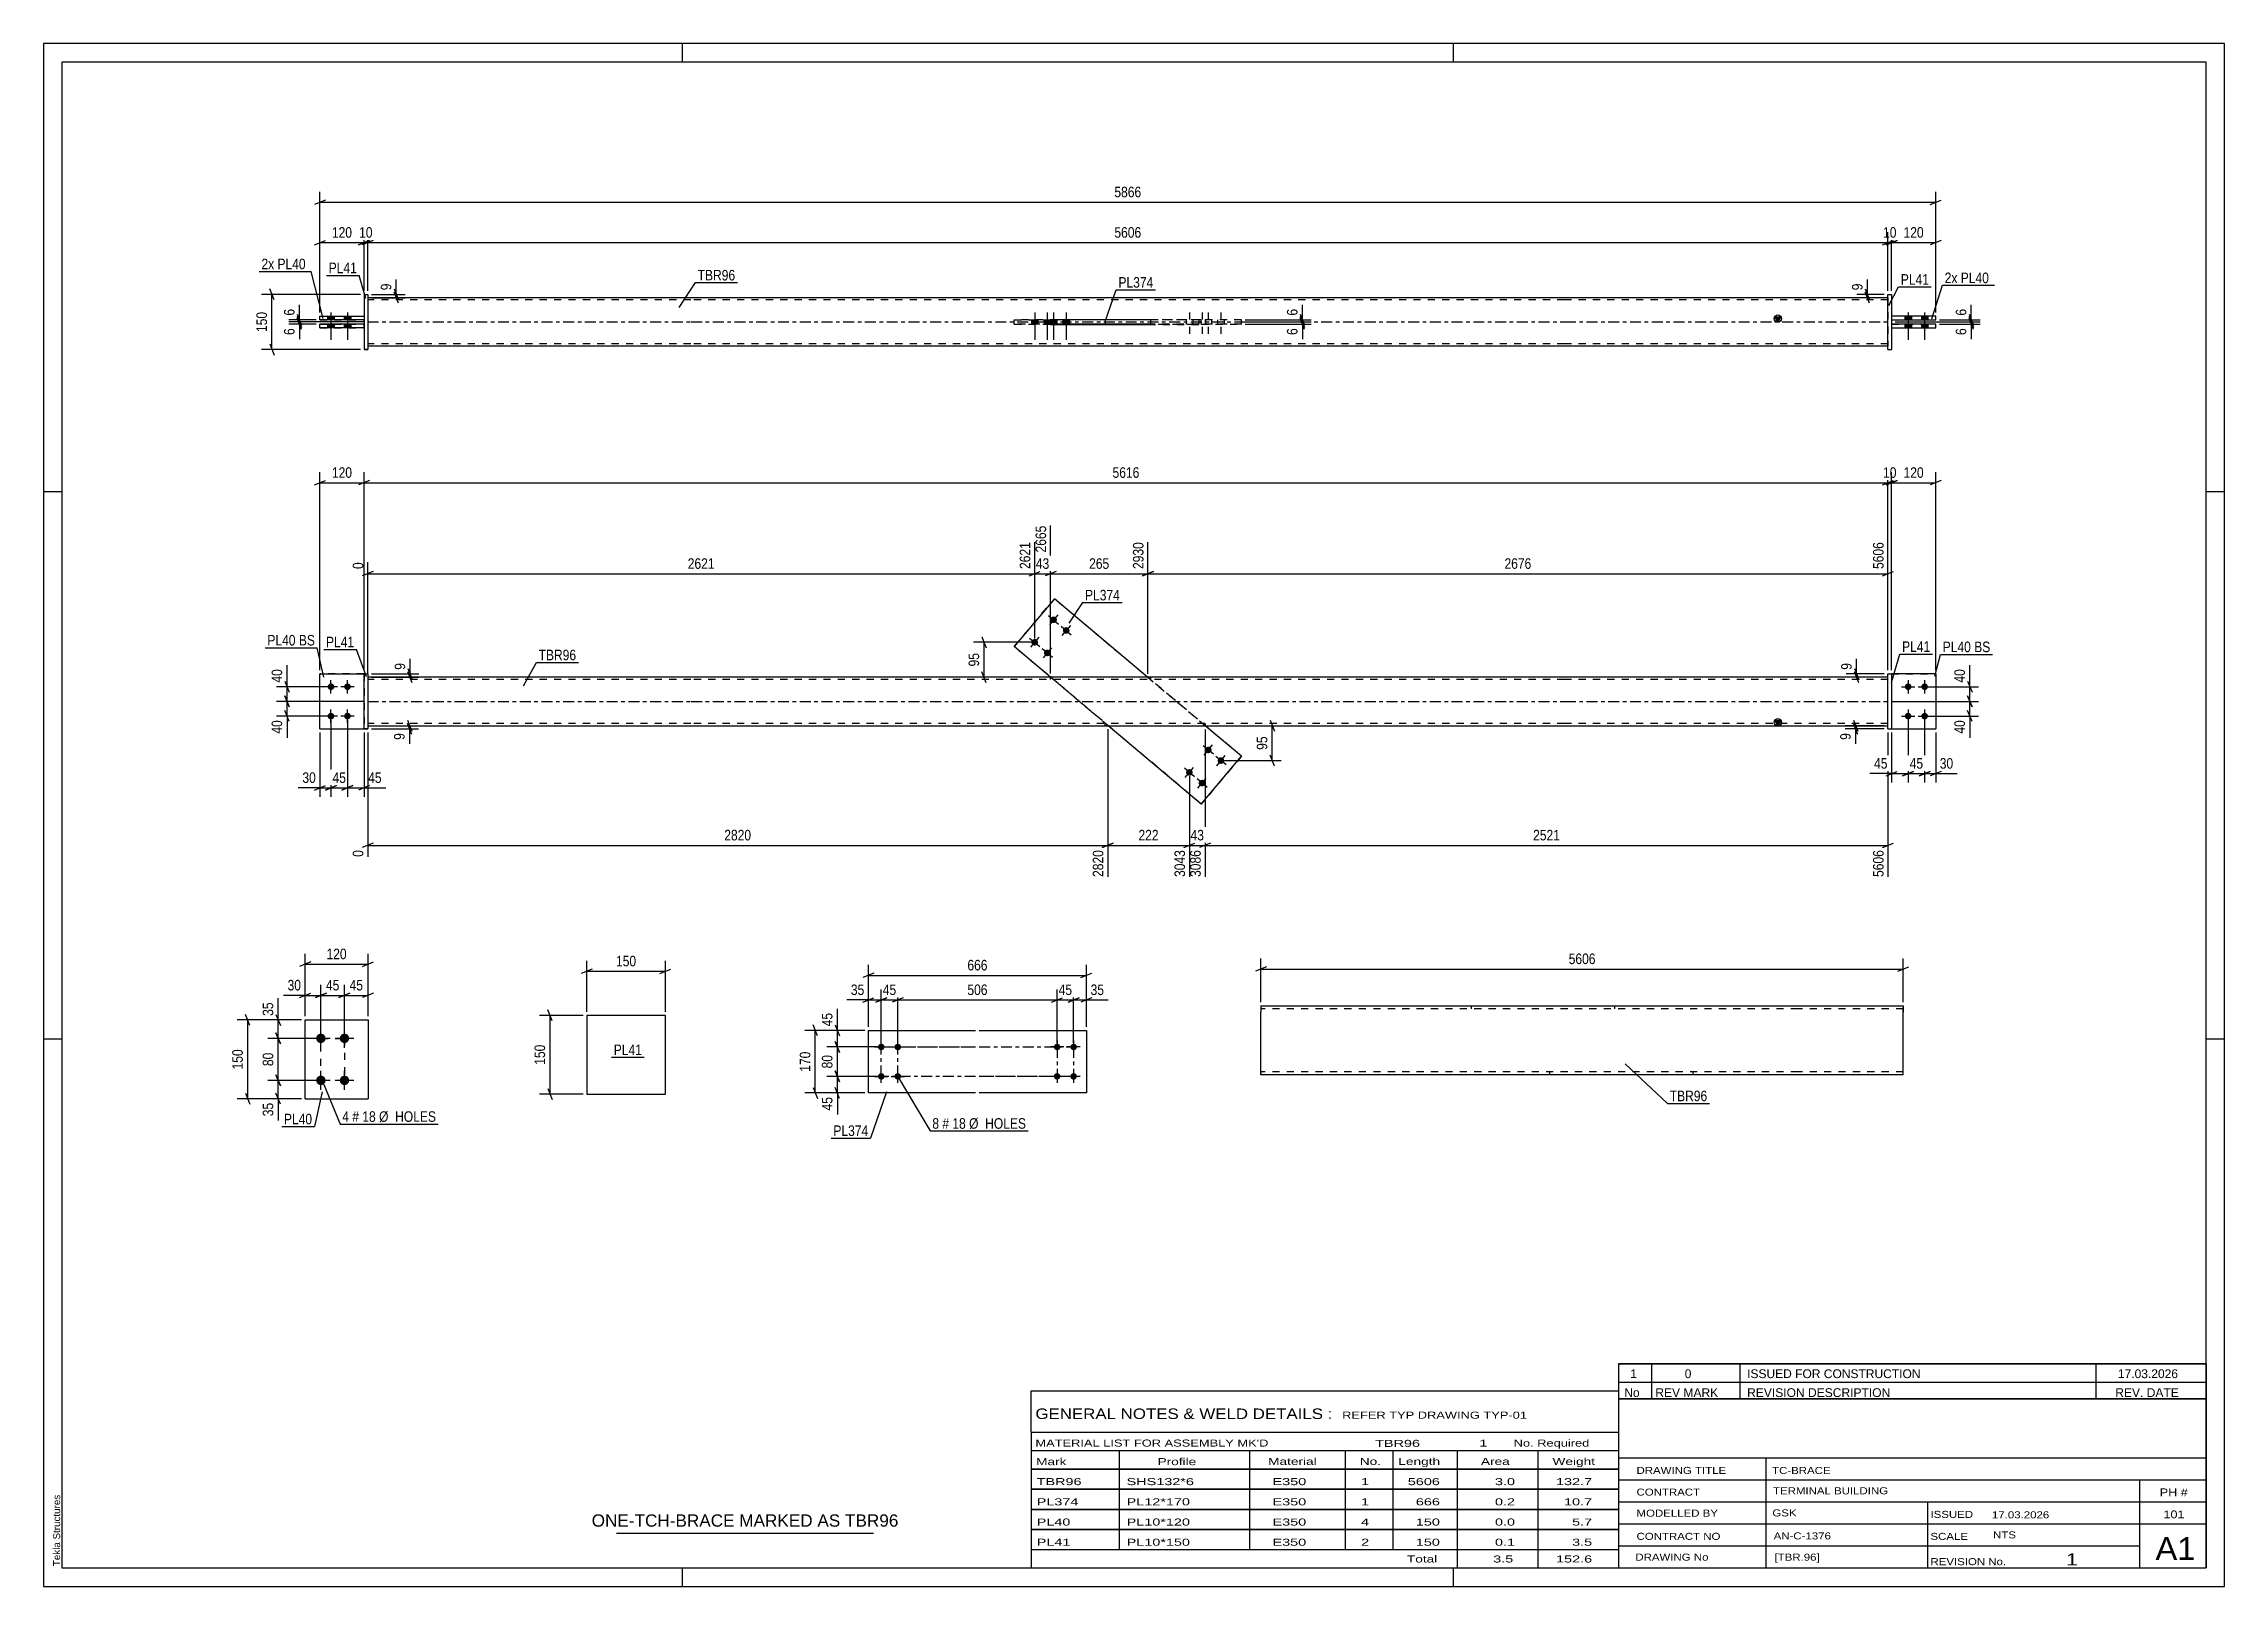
# Model space of a CAD drawing. Header units: millimetres. Extents: x 0 to 594, y 0 to 420.
import ezdxf

# ---------------------------------------------------------------- set-up
doc = ezdxf.new("R2010")
doc.units = ezdxf.units.MM
doc.linetypes.add('DXK_LINE_DOT2', pattern=[3.9198, 1.9599, -1.9599])
doc.linetypes.add('DXK_LINE_DOT3', pattern=[5.9187, 2.979, -0.9799, 0.9799, -0.9799])
doc.styles.add('Arial', font='ARIAL.TTF', dxfattribs={"height": 0.2})
doc.styles.add('Arial Narrow', font='ARIALN.TTF', dxfattribs={"height": 0.2})

# ---------------------------------------------------------------- blocks, each defined once
blk = doc.blocks.new('Unknown-582685820-1127')
at = {"color": 5, "linetype": 'Continuous'}
for p, q in [((594, 420), (0, 420)), ((0, 420), (0, 0)), ((174, 415), (174, 420)), ((384, 415), (384, 420)), ((594, 0), (594, 420)), ((589, 415), (5, 415)), ((5, 415), (5, 5)), ((589, 5), (589, 415)), ((5, 298), (0, 298)), ((594, 298), (589, 298)), ((5, 149), (0, 149)), ((594, 149), (589, 149)), ((0, 0), (594, 0)), ((5, 5), (589, 5)), ((174, 0), (174, 5)), ((384, 0), (384, 5))]:
    blk.add_line(p, q, dxfattribs=at)
at = {"color": 174, "linetype": 'Continuous', "style": 'Arial'}
blk.add_text('Tekla Structures', height=1.9102, rotation=90, dxfattribs=at).set_placement((4.5, 5.5))
blk = doc.blocks.new('Part-582685820-4629 - 4628')
at = {"color": 2, "linetype": 'Continuous'}
for p, q in [((224.66, 151.34), (253.86, 151.34)), ((224.66, 134.34), (224.66, 151.34)), ((254.86, 151.34), (284.06, 151.34)), ((284.06, 151.34), (284.06, 134.34)), ((253.86, 134.34), (224.66, 134.34)), ((284.06, 134.34), (254.86, 134.34))]:
    blk.add_line(p, q, dxfattribs=at)
blk = doc.blocks.new('Bolt-582685820-4630 - 4628')
at = {"linetype": 'Continuous'}
for points in [[(276.06, 145.94, -1), (276.06, 147.74, -1)], [(280.56, 145.94, -1), (280.56, 147.74, -1)], [(276.06, 137.94, -1), (276.06, 139.74, -1)], [(280.56, 137.94, -1), (280.56, 139.74, -1)]]:
    blk.add_hatch(color=1, dxfattribs=at).paths.add_polyline_path(points)
at = {"color": 1, "linetype": 'Continuous'}
for p, q in [((276.06, 148.64), (276.06, 145.04)), ((280.56, 148.64), (280.56, 145.04)), ((277.86, 146.84), (274.26, 146.84)), ((282.36, 146.84), (278.76, 146.84)), ((277.86, 138.84), (274.26, 138.84)), ((276.06, 140.64), (276.06, 137.04)), ((282.36, 138.84), (278.76, 138.84)), ((280.56, 140.64), (280.56, 137.04))]:
    blk.add_line(p, q, dxfattribs=at)
blk = doc.blocks.new('Bolt-582685820-4631 - 4628')
at = {"linetype": 'Continuous'}
for points in [[(228.16, 147.74, -1), (228.16, 145.94, -1)], [(232.66, 147.74, -1), (232.66, 145.94, -1)], [(228.16, 139.74, -1), (228.16, 137.94, -1)], [(232.66, 139.74, -1), (232.66, 137.94, -1)]]:
    blk.add_hatch(color=1, dxfattribs=at).paths.add_polyline_path(points)
at = {"color": 1, "linetype": 'Continuous'}
for p, q in [((228.16, 145.04), (228.16, 148.64)), ((232.66, 145.04), (232.66, 148.64)), ((226.36, 146.84), (229.96, 146.84)), ((230.86, 146.84), (234.46, 146.84)), ((226.36, 138.84), (229.96, 138.84)), ((228.16, 137.04), (228.16, 140.64)), ((230.86, 138.84), (234.46, 138.84)), ((232.66, 137.04), (232.66, 140.64))]:
    blk.add_line(p, q, dxfattribs=at)
blk = doc.blocks.new('Bolt-582685820-2203 - 2164')
at = {"linetype": 'Continuous'}
for points in [[(75.52, 150.47), (75.79, 150.44), (76.04, 150.36), (76.28, 150.23), (76.48, 150.05), (76.63, 149.83), (76.74, 149.58), (76.8, 149.32), (76.8, 149.05), (76.74, 148.79), (76.63, 148.54), (76.48, 148.33), (76.28, 148.15), (76.04, 148.01), (75.79, 147.93), (75.52, 147.9), (75.25, 147.93), (75, 148.01), (74.77, 148.15), (74.57, 148.33), (74.41, 148.54), (74.3, 148.79), (74.24, 149.05), (74.24, 149.32), (74.3, 149.58), (74.41, 149.83), (74.57, 150.05), (74.77, 150.23), (75, 150.36), (75.25, 150.44)], [(81.95, 150.47), (82.22, 150.44), (82.47, 150.36), (82.71, 150.23), (82.9, 150.05), (83.06, 149.83), (83.17, 149.58), (83.23, 149.32), (83.23, 149.05), (83.17, 148.79), (83.06, 148.54), (82.9, 148.33), (82.71, 148.15), (82.47, 148.01), (82.22, 147.93), (81.95, 147.9), (81.68, 147.93), (81.43, 148.01), (81.19, 148.15), (80.99, 148.33), (80.84, 148.54), (80.73, 148.79), (80.67, 149.05), (80.67, 149.32), (80.73, 149.58), (80.84, 149.83), (80.99, 150.05), (81.19, 150.23), (81.43, 150.36), (81.68, 150.44)], [(75.52, 139.04), (75.79, 139.01), (76.04, 138.93), (76.28, 138.8), (76.48, 138.62), (76.63, 138.4), (76.74, 138.15), (76.8, 137.89), (76.8, 137.62), (76.74, 137.36), (76.63, 137.11), (76.48, 136.9), (76.28, 136.72), (76.04, 136.58), (75.79, 136.5), (75.52, 136.47), (75.25, 136.5), (75, 136.58), (74.77, 136.72), (74.57, 136.9), (74.41, 137.11), (74.3, 137.36), (74.24, 137.62), (74.24, 137.89), (74.3, 138.15), (74.41, 138.4), (74.57, 138.62), (74.77, 138.8), (75, 138.93), (75.25, 139.01)], [(81.95, 139.04), (82.22, 139.01), (82.47, 138.93), (82.71, 138.8), (82.9, 138.62), (83.06, 138.4), (83.17, 138.15), (83.23, 137.89), (83.23, 137.62), (83.17, 137.36), (83.06, 137.11), (82.9, 136.9), (82.71, 136.72), (82.47, 136.58), (82.22, 136.5), (81.95, 136.47), (81.68, 136.5), (81.43, 136.58), (81.19, 136.72), (80.99, 136.9), (80.84, 137.11), (80.73, 137.36), (80.67, 137.62), (80.67, 137.89), (80.73, 138.15), (80.84, 138.4), (80.99, 138.62), (81.19, 138.8), (81.43, 138.93), (81.68, 139.01)]]:
    blk.add_hatch(color=1, dxfattribs=at).paths.add_polyline_path(points)
at = {"color": 1, "linetype": 'Continuous'}
for p, q in [((78.09, 149.19), (72.95, 149.19)), ((75.52, 146.61), (75.52, 151.76)), ((84.52, 149.19), (79.38, 149.19)), ((81.95, 146.61), (81.95, 151.76)), ((78.09, 137.76), (72.95, 137.76)), ((75.52, 135.19), (75.52, 140.33)), ((84.52, 137.76), (79.38, 137.76)), ((81.95, 135.19), (81.95, 140.33))]:
    blk.add_line(p, q, dxfattribs=at)
blk = doc.blocks.new('Part-582685820-2170 - 2164')
at = {"color": 2, "linetype": 'Continuous'}
for p, q in [((71.24, 132.76), (71.24, 154.19)), ((71.24, 154.19), (88.38, 154.19)), ((88.38, 154.19), (88.38, 132.76)), ((71.24, 132.76), (71.24, 132.76)), ((71.24, 132.76), (88.38, 132.76)), ((88.38, 132.76), (88.38, 132.76))]:
    blk.add_line(p, q, dxfattribs=at)
at = {"color": 7, "linetype": 'DXK_LINE_DOT2'}
for p, q in [((71.24, 154.19), (88.38, 154.19)), ((71.24, 132.76), (88.38, 132.76))]:
    blk.add_line(p, q, dxfattribs=at)
blk = doc.blocks.new('Part-582685820-1703 - 1672')
at = {"color": 2, "linetype": 'Continuous'}
for p, q in [((75.27, 233.42), (75.27, 248.42)), ((75.27, 248.42), (87.27, 248.42)), ((75.27, 233.42), (75.27, 233.42)), ((75.27, 233.42), (87.27, 233.42))]:
    blk.add_line(p, q, dxfattribs=at)
at = {"color": 7, "linetype": 'DXK_LINE_DOT2'}
for p, q in [((87.27, 248.42), (75.27, 248.42)), ((87.27, 248.42), (87.27, 233.42)), ((75.27, 233.42), (75.27, 233.42)), ((75.27, 233.42), (87.27, 233.42)), ((87.27, 233.42), (87.27, 233.42))]:
    blk.add_line(p, q, dxfattribs=at)
blk = doc.blocks.new('Part-582685820-1683 - 1672')
at = {"linetype": 'Continuous'}
blk.add_hatch(color=2, dxfattribs=at).paths.add_polyline_path([(472.36, 234.32), (471.56, 235.72), (473.16, 235.72)])
at = {"color": 2, "linetype": 'Continuous'}
for p, q in [((176.27, 247.52), (88.27, 247.52)), ((414.26, 247.52), (176.37, 247.52)), ((502.36, 247.52), (414.36, 247.52)), ((88.27, 234.32), (176.27, 234.32)), ((176.37, 234.32), (414.26, 234.32)), ((414.36, 234.32), (502.36, 234.32)), ((472.36, 234.32), (471.56, 235.72)), ((471.56, 235.72), (473.16, 235.72)), ((473.16, 235.72), (472.36, 234.32))]:
    blk.add_line(p, q, dxfattribs=at)
at = {"color": 7, "linetype": 'DXK_LINE_DOT2'}
for p, q in [((88.27, 247.52), (88.27, 234.32)), ((176.27, 246.92), (88.27, 246.92)), ((414.26, 246.92), (176.37, 246.92)), ((274.16, 247.52), (274.16, 246.92)), ((301.49, 247.52), (301.49, 246.92)), ((502.36, 246.92), (414.36, 246.92)), ((502.36, 234.32), (502.36, 247.52)), ((176.27, 234.92), (88.27, 234.92)), ((414.26, 234.92), (176.37, 234.92)), ((289.14, 234.32), (289.14, 234.92)), ((316.47, 234.32), (316.47, 234.92)), ((502.36, 234.92), (414.36, 234.92))]:
    blk.add_line(p, q, dxfattribs=at)
at = {"color": 7, "linetype": 'DXK_LINE_DOT3'}
for p, q in [((88.27, 240.92), (176.27, 240.92)), ((176.37, 240.92), (414.26, 240.92)), ((414.36, 240.92), (502.36, 240.92))]:
    blk.add_line(p, q, dxfattribs=at)
at = {"color": 2, "linetype": 'Continuous'}
blk.add_circle((472.36, 235.22), 1, dxfattribs=at)
blk = doc.blocks.new('Part-582685820-1688 - 1672')
at = {"color": 2, "linetype": 'Continuous'}
for p, q in [((515.36, 248.42), (503.36, 248.42)), ((515.36, 248.42), (515.36, 248.42)), ((515.36, 248.42), (515.36, 233.42)), ((503.36, 233.42), (515.36, 233.42))]:
    blk.add_line(p, q, dxfattribs=at)
at = {"color": 7, "linetype": 'DXK_LINE_DOT2'}
for p, q in [((503.36, 248.42), (515.36, 248.42)), ((503.36, 248.42), (503.36, 248.42)), ((503.36, 248.42), (503.36, 233.42)), ((503.36, 233.42), (515.36, 233.42))]:
    blk.add_line(p, q, dxfattribs=at)
blk = doc.blocks.new('Part-582685820-1693 - 1672')
at = {"color": 7, "linetype": 'DXK_LINE_DOT2'}
for p, q in [((503.36, 248.42), (515.36, 248.42)), ((515.36, 248.42), (503.36, 248.42)), ((503.36, 248.42), (503.36, 248.42)), ((503.36, 248.42), (503.36, 233.42)), ((515.36, 248.42), (515.36, 248.42)), ((515.36, 248.42), (515.36, 233.42)), ((503.36, 233.42), (515.36, 233.42)), ((503.36, 233.42), (515.36, 233.42))]:
    blk.add_line(p, q, dxfattribs=at)
blk = doc.blocks.new('Part-582685820-1698 - 1672')
at = {"color": 2, "linetype": 'Continuous'}
for p, q in [((502.36, 248.42), (503.36, 248.42)), ((502.36, 233.42), (502.36, 248.42)), ((503.36, 248.42), (503.36, 233.42)), ((502.36, 233.42), (502.36, 233.42)), ((502.36, 233.42), (503.36, 233.42))]:
    blk.add_line(p, q, dxfattribs=at)
at = {"color": 7, "linetype": 'DXK_LINE_DOT2'}
for p, q in [((502.36, 248.42), (503.36, 248.42)), ((502.36, 233.42), (503.36, 233.42))]:
    blk.add_line(p, q, dxfattribs=at)
blk = doc.blocks.new('Part-582685820-1708 - 1672')
at = {"color": 7, "linetype": 'DXK_LINE_DOT2'}
for p, q in [((75.27, 233.42), (75.27, 248.42)), ((75.27, 248.42), (87.27, 248.42)), ((87.27, 248.42), (75.27, 248.42)), ((87.27, 248.42), (87.27, 233.42)), ((75.27, 233.42), (75.27, 233.42)), ((75.27, 233.42), (87.27, 233.42)), ((75.27, 233.42), (87.27, 233.42)), ((87.27, 233.42), (87.27, 233.42))]:
    blk.add_line(p, q, dxfattribs=at)
blk = doc.blocks.new('Part-582685820-1713 - 1672')
at = {"color": 2, "linetype": 'Continuous'}
for p, q in [((87.27, 248.42), (88.27, 248.42)), ((87.27, 233.42), (87.27, 248.42)), ((88.27, 248.42), (88.27, 248.42)), ((88.27, 248.42), (88.27, 233.42)), ((87.27, 233.42), (88.27, 233.42))]:
    blk.add_line(p, q, dxfattribs=at)
at = {"color": 7, "linetype": 'DXK_LINE_DOT2'}
for p, q in [((87.27, 248.42), (88.27, 248.42)), ((88.27, 233.42), (87.27, 233.42)), ((87.27, 233.42), (87.27, 233.42)), ((88.27, 233.42), (88.27, 233.42))]:
    blk.add_line(p, q, dxfattribs=at)
blk = doc.blocks.new('Part-582685820-1718 - 1672')
at = {"color": 2, "linetype": 'Continuous'}
for p, q in [((275.31, 268.84), (264.37, 255.83)), ((275.31, 268.84), (275.31, 268.84)), ((300.67, 247.52), (275.31, 268.84)), ((274.26, 247.52), (264.37, 255.83)), ((264.37, 255.83), (264.37, 255.83)), ((315.32, 212.99), (289.96, 234.32)), ((326.26, 226), (316.37, 234.32)), ((315.32, 212.99), (326.26, 226)), ((326.26, 226), (326.26, 226)), ((315.32, 212.99), (315.32, 212.99))]:
    blk.add_line(p, q, dxfattribs=at)
at = {"color": 7, "linetype": 'DXK_LINE_DOT2'}
for p, q in [((264.37, 255.83), (275.31, 268.84)), ((326.26, 226), (275.31, 268.84)), ((315.32, 212.99), (264.37, 255.83)), ((289.96, 234.32), (274.26, 247.52)), ((316.37, 234.32), (300.67, 247.52)), ((326.26, 226), (315.32, 212.99))]:
    blk.add_line(p, q, dxfattribs=at)
blk = doc.blocks.new('Bolt-582685820-1719 - 1672')
at = {"linetype": 'Continuous'}
for points in [[(507.86, 245.82), (508.04, 245.8), (508.22, 245.74), (508.39, 245.65), (508.53, 245.52), (508.64, 245.37), (508.71, 245.2), (508.75, 245.01), (508.75, 244.82), (508.71, 244.64), (508.64, 244.47), (508.53, 244.32), (508.39, 244.19), (508.22, 244.1), (508.04, 244.04), (507.86, 244.02), (507.67, 244.04), (507.49, 244.1), (507.33, 244.19), (507.19, 244.32), (507.08, 244.47), (507, 244.64), (506.96, 244.82), (506.96, 245.01), (507, 245.2), (507.08, 245.37), (507.19, 245.52), (507.33, 245.65), (507.49, 245.74), (507.67, 245.8)], [(512.36, 245.82), (512.54, 245.8), (512.72, 245.74), (512.89, 245.65), (513.03, 245.52), (513.14, 245.37), (513.21, 245.2), (513.25, 245.01), (513.25, 244.82), (513.21, 244.64), (513.14, 244.47), (513.03, 244.32), (512.89, 244.19), (512.72, 244.1), (512.54, 244.04), (512.36, 244.02), (512.17, 244.04), (511.99, 244.1), (511.83, 244.19), (511.69, 244.32), (511.58, 244.47), (511.5, 244.64), (511.46, 244.82), (511.46, 245.01), (511.5, 245.2), (511.58, 245.37), (511.69, 245.52), (511.83, 245.65), (511.99, 245.74), (512.17, 245.8)], [(507.86, 237.82), (508.04, 237.8), (508.22, 237.74), (508.39, 237.65), (508.53, 237.52), (508.64, 237.37), (508.71, 237.2), (508.75, 237.01), (508.75, 236.82), (508.71, 236.64), (508.64, 236.47), (508.53, 236.32), (508.39, 236.19), (508.22, 236.1), (508.04, 236.04), (507.86, 236.02), (507.67, 236.04), (507.49, 236.1), (507.33, 236.19), (507.19, 236.32), (507.08, 236.47), (507, 236.64), (506.96, 236.82), (506.96, 237.01), (507, 237.2), (507.08, 237.37), (507.19, 237.52), (507.33, 237.65), (507.49, 237.74), (507.67, 237.8)], [(512.36, 237.82), (512.54, 237.8), (512.72, 237.74), (512.89, 237.65), (513.03, 237.52), (513.14, 237.37), (513.21, 237.2), (513.25, 237.01), (513.25, 236.82), (513.21, 236.64), (513.14, 236.47), (513.03, 236.32), (512.89, 236.19), (512.72, 236.1), (512.54, 236.04), (512.36, 236.02), (512.17, 236.04), (511.99, 236.1), (511.83, 236.19), (511.69, 236.32), (511.58, 236.47), (511.5, 236.64), (511.46, 236.82), (511.46, 237.01), (511.5, 237.2), (511.58, 237.37), (511.69, 237.52), (511.83, 237.65), (511.99, 237.74), (512.17, 237.8)]]:
    blk.add_hatch(color=1, dxfattribs=at).paths.add_polyline_path(points)
at = {"color": 1, "linetype": 'Continuous'}
for p, q in [((506.06, 244.92), (509.66, 244.92)), ((507.86, 246.72), (507.86, 243.12)), ((510.56, 244.92), (514.16, 244.92)), ((512.36, 246.72), (512.36, 243.12)), ((507.86, 238.72), (507.86, 235.12)), ((512.36, 238.72), (512.36, 235.12)), ((506.06, 236.92), (509.66, 236.92)), ((510.56, 236.92), (514.16, 236.92))]:
    blk.add_line(p, q, dxfattribs=at)
blk = doc.blocks.new('Bolt-582685820-1720 - 1672')
at = {"linetype": 'Continuous'}
for points in [[(78.27, 244.02), (78.08, 244.04), (77.9, 244.1), (77.74, 244.19), (77.6, 244.32), (77.49, 244.47), (77.41, 244.64), (77.38, 244.82), (77.38, 245.01), (77.41, 245.2), (77.49, 245.37), (77.6, 245.52), (77.74, 245.65), (77.9, 245.74), (78.08, 245.8), (78.27, 245.82), (78.46, 245.8), (78.64, 245.74), (78.8, 245.65), (78.94, 245.52), (79.05, 245.37), (79.13, 245.2), (79.17, 245.01), (79.17, 244.82), (79.13, 244.64), (79.05, 244.47), (78.94, 244.32), (78.8, 244.19), (78.64, 244.1), (78.46, 244.04)], [(82.77, 244.02), (82.58, 244.04), (82.4, 244.1), (82.24, 244.19), (82.1, 244.32), (81.99, 244.47), (81.91, 244.64), (81.88, 244.82), (81.88, 245.01), (81.91, 245.2), (81.99, 245.37), (82.1, 245.52), (82.24, 245.65), (82.4, 245.74), (82.58, 245.8), (82.77, 245.82), (82.96, 245.8), (83.14, 245.74), (83.3, 245.65), (83.44, 245.52), (83.55, 245.37), (83.63, 245.2), (83.67, 245.01), (83.67, 244.82), (83.63, 244.64), (83.55, 244.47), (83.44, 244.32), (83.3, 244.19), (83.14, 244.1), (82.96, 244.04)], [(78.27, 236.02), (78.08, 236.04), (77.9, 236.1), (77.74, 236.19), (77.6, 236.32), (77.49, 236.47), (77.41, 236.64), (77.38, 236.82), (77.38, 237.01), (77.41, 237.2), (77.49, 237.37), (77.6, 237.52), (77.74, 237.65), (77.9, 237.74), (78.08, 237.8), (78.27, 237.82), (78.46, 237.8), (78.64, 237.74), (78.8, 237.65), (78.94, 237.52), (79.05, 237.37), (79.13, 237.2), (79.17, 237.01), (79.17, 236.82), (79.13, 236.64), (79.05, 236.47), (78.94, 236.32), (78.8, 236.19), (78.64, 236.1), (78.46, 236.04)], [(82.77, 236.02), (82.58, 236.04), (82.4, 236.1), (82.24, 236.19), (82.1, 236.32), (81.99, 236.47), (81.91, 236.64), (81.88, 236.82), (81.88, 237.01), (81.91, 237.2), (81.99, 237.37), (82.1, 237.52), (82.24, 237.65), (82.4, 237.74), (82.58, 237.8), (82.77, 237.82), (82.96, 237.8), (83.14, 237.74), (83.3, 237.65), (83.44, 237.52), (83.55, 237.37), (83.63, 237.2), (83.67, 237.01), (83.67, 236.82), (83.63, 236.64), (83.55, 236.47), (83.44, 236.32), (83.3, 236.19), (83.14, 236.1), (82.96, 236.04)]]:
    blk.add_hatch(color=1, dxfattribs=at).paths.add_polyline_path(points)
at = {"color": 1, "linetype": 'Continuous'}
for p, q in [((80.07, 244.92), (76.47, 244.92)), ((78.27, 243.12), (78.27, 246.72)), ((84.57, 244.92), (80.97, 244.92)), ((82.77, 243.12), (82.77, 246.72)), ((78.27, 235.12), (78.27, 238.72)), ((82.77, 235.12), (82.77, 238.72)), ((80.07, 236.92), (76.47, 236.92)), ((84.57, 236.92), (80.97, 236.92))]:
    blk.add_line(p, q, dxfattribs=at)
blk = doc.blocks.new('Bolt-582685820-1721 - 1672')
at = {"linetype": 'Continuous'}
for points in [[(275.67, 263.83), (275.8, 263.7), (275.9, 263.54), (275.97, 263.36), (275.99, 263.18), (275.98, 262.99), (275.93, 262.81), (275.84, 262.64), (275.72, 262.5), (275.57, 262.38), (275.4, 262.3), (275.22, 262.25), (275.03, 262.25), (274.85, 262.28), (274.67, 262.35), (274.52, 262.46), (274.38, 262.59), (274.29, 262.75), (274.22, 262.93), (274.2, 263.12), (274.21, 263.3), (274.26, 263.48), (274.35, 263.65), (274.47, 263.79), (274.62, 263.91), (274.79, 263.99), (274.97, 264.04), (275.16, 264.04), (275.34, 264.01), (275.52, 263.94)], [(270.52, 257.71), (270.66, 257.58), (270.76, 257.42), (270.82, 257.24), (270.85, 257.05), (270.83, 256.87), (270.78, 256.69), (270.69, 256.52), (270.57, 256.38), (270.42, 256.26), (270.25, 256.18), (270.07, 256.13), (269.88, 256.13), (269.7, 256.16), (269.52, 256.23), (269.37, 256.33), (269.24, 256.47), (269.14, 256.63), (269.07, 256.81), (269.05, 256.99), (269.06, 257.18), (269.11, 257.36), (269.2, 257.53), (269.32, 257.67), (269.47, 257.79), (269.64, 257.87), (269.82, 257.91), (270.01, 257.92), (270.19, 257.89), (270.37, 257.82)], [(279.12, 260.94), (279.25, 260.8), (279.35, 260.64), (279.41, 260.47), (279.44, 260.28), (279.42, 260.09), (279.37, 259.91), (279.28, 259.75), (279.16, 259.6), (279.01, 259.49), (278.85, 259.4), (278.66, 259.36), (278.47, 259.35), (278.29, 259.38), (278.12, 259.46), (277.96, 259.56), (277.83, 259.7), (277.73, 259.86), (277.67, 260.03), (277.64, 260.22), (277.65, 260.41), (277.7, 260.59), (277.79, 260.75), (277.91, 260.9), (278.06, 261.01), (278.23, 261.1), (278.41, 261.14), (278.6, 261.15), (278.79, 261.11), (278.96, 261.04)], [(273.97, 254.82), (274.1, 254.68), (274.2, 254.52), (274.26, 254.34), (274.29, 254.16), (274.28, 253.97), (274.22, 253.79), (274.14, 253.62), (274.01, 253.48), (273.87, 253.36), (273.7, 253.28), (273.51, 253.24), (273.33, 253.23), (273.14, 253.26), (272.97, 253.33), (272.81, 253.44), (272.68, 253.57), (272.58, 253.73), (272.52, 253.91), (272.49, 254.1), (272.5, 254.28), (272.56, 254.46), (272.64, 254.63), (272.77, 254.77), (272.91, 254.89), (273.08, 254.97), (273.27, 255.02), (273.45, 255.02), (273.64, 254.99), (273.81, 254.92)]]:
    blk.add_hatch(color=1, dxfattribs=at).paths.add_polyline_path(points)
at = {"color": 1, "linetype": 'Continuous'}
for p, q in [((273.72, 264.3), (276.47, 261.99)), ((276.25, 264.52), (273.94, 261.77)), ((277.16, 261.41), (279.92, 259.09)), ((279.7, 261.63), (277.38, 258.87)), ((268.57, 258.18), (271.32, 255.86)), ((271.1, 258.4), (268.79, 255.65)), ((274.55, 255.5), (272.23, 252.75)), ((272.01, 255.29), (274.77, 252.97))]:
    blk.add_line(p, q, dxfattribs=at)
blk = doc.blocks.new('Bolt-582685820-1722 - 1672')
at = {"linetype": 'Continuous'}
for points in [[(316.66, 227.02), (316.53, 227.15), (316.43, 227.31), (316.36, 227.49), (316.34, 227.68), (316.35, 227.87), (316.4, 228.05), (316.49, 228.21), (316.61, 228.36), (316.76, 228.47), (316.93, 228.55), (317.11, 228.6), (317.3, 228.61), (317.49, 228.57), (317.66, 228.5), (317.82, 228.4), (317.95, 228.26), (318.05, 228.1), (318.11, 227.92), (318.14, 227.74), (318.12, 227.55), (318.07, 227.37), (317.98, 227.2), (317.86, 227.06), (317.71, 226.94), (317.54, 226.86), (317.36, 226.82), (317.17, 226.81), (316.99, 226.84), (316.81, 226.91)], [(311.51, 220.9), (311.38, 221.03), (311.28, 221.19), (311.22, 221.37), (311.19, 221.55), (311.2, 221.74), (311.25, 221.92), (311.34, 222.09), (311.46, 222.23), (311.61, 222.35), (311.78, 222.43), (311.96, 222.48), (312.15, 222.48), (312.34, 222.45), (312.51, 222.38), (312.67, 222.27), (312.8, 222.14), (312.9, 221.98), (312.96, 221.8), (312.99, 221.62), (312.97, 221.43), (312.92, 221.25), (312.83, 221.08), (312.71, 220.94), (312.56, 220.82), (312.4, 220.74), (312.21, 220.69), (312.02, 220.69), (311.84, 220.72), (311.67, 220.79)], [(320.1, 224.12), (319.97, 224.26), (319.87, 224.42), (319.81, 224.59), (319.78, 224.78), (319.8, 224.97), (319.85, 225.15), (319.94, 225.32), (320.06, 225.46), (320.21, 225.58), (320.37, 225.66), (320.56, 225.7), (320.75, 225.71), (320.93, 225.68), (321.1, 225.61), (321.26, 225.5), (321.39, 225.37), (321.49, 225.21), (321.55, 225.03), (321.58, 224.84), (321.57, 224.65), (321.52, 224.47), (321.43, 224.31), (321.31, 224.16), (321.16, 224.05), (320.99, 223.97), (320.81, 223.92), (320.62, 223.91), (320.43, 223.95), (320.26, 224.02)], [(314.95, 218), (314.82, 218.14), (314.72, 218.3), (314.66, 218.47), (314.63, 218.66), (314.65, 218.85), (314.7, 219.03), (314.79, 219.19), (314.91, 219.34), (315.06, 219.45), (315.23, 219.53), (315.41, 219.58), (315.6, 219.59), (315.78, 219.55), (315.96, 219.48), (316.11, 219.38), (316.24, 219.24), (316.34, 219.08), (316.41, 218.91), (316.43, 218.72), (316.42, 218.53), (316.37, 218.35), (316.28, 218.18), (316.16, 218.04), (316.01, 217.93), (315.84, 217.84), (315.66, 217.8), (315.47, 217.79), (315.28, 217.82), (315.11, 217.89)]]:
    blk.add_hatch(color=1, dxfattribs=at).paths.add_polyline_path(points)
at = {"color": 1, "linetype": 'Continuous'}
for p, q in [((318.61, 226.55), (315.86, 228.87)), ((316.08, 226.33), (318.4, 229.09)), ((322.06, 223.65), (319.3, 225.97)), ((319.52, 223.43), (321.84, 226.19)), ((313.47, 220.43), (310.71, 222.74)), ((310.93, 220.21), (313.25, 222.96)), ((316.91, 217.53), (314.16, 219.85)), ((314.37, 217.31), (316.69, 220.07))]:
    blk.add_line(p, q, dxfattribs=at)
blk = doc.blocks.new('Bolt-582685820-1367 - 1364')
at = {"linetype": 'Continuous'}
for points in [[(508.76, 345.83), (506.96, 345.83), (506.96, 344.83), (508.76, 344.83)], [(508.76, 345.83), (506.96, 345.83), (506.96, 344.83), (508.76, 344.83)], [(513.26, 345.83), (511.46, 345.83), (511.46, 344.83), (513.26, 344.83)], [(513.26, 345.83), (511.46, 345.83), (511.46, 344.83), (513.26, 344.83)], [(508.76, 343.63), (506.96, 343.63), (506.96, 342.63), (508.76, 342.63)], [(508.76, 343.63), (506.96, 343.63), (506.96, 342.63), (508.76, 342.63)], [(513.26, 343.63), (511.46, 343.63), (511.46, 342.63), (513.26, 342.63)], [(513.26, 343.63), (511.46, 343.63), (511.46, 342.63), (513.26, 342.63)]]:
    blk.add_hatch(color=1, dxfattribs=at).paths.add_polyline_path(points)
at = {"color": 1, "linetype": 'Continuous'}
for p, q in [((506.96, 345.83), (506.96, 344.83)), ((506.96, 345.83), (506.96, 344.83)), ((507.86, 346.83), (507.86, 339.33)), ((507.86, 346.83), (507.86, 339.33)), ((508.76, 345.83), (508.76, 344.83)), ((508.76, 345.83), (508.76, 344.83)), ((511.46, 345.83), (511.46, 344.83)), ((511.46, 345.83), (511.46, 344.83)), ((512.36, 346.83), (512.36, 339.33)), ((512.36, 346.83), (512.36, 339.33)), ((513.26, 345.83), (513.26, 344.83)), ((513.26, 345.83), (513.26, 344.83)), ((506.96, 343.63), (506.96, 342.63)), ((506.96, 343.63), (506.96, 342.63)), ((508.76, 343.63), (508.76, 342.63)), ((508.76, 343.63), (508.76, 342.63)), ((511.46, 343.63), (511.46, 342.63)), ((511.46, 343.63), (511.46, 342.63)), ((513.26, 343.63), (513.26, 342.63)), ((513.26, 343.63), (513.26, 342.63))]:
    blk.add_line(p, q, dxfattribs=at)
blk = doc.blocks.new('Bolt-582685820-1368 - 1364')
at = {"linetype": 'Continuous'}
for points in [[(77.37, 344.83), (79.17, 344.83), (79.17, 345.83), (77.37, 345.83)], [(77.37, 344.83), (79.17, 344.83), (79.17, 345.83), (77.37, 345.83)], [(81.87, 344.83), (83.67, 344.83), (83.67, 345.83), (81.87, 345.83)], [(81.87, 344.83), (83.67, 344.83), (83.67, 345.83), (81.87, 345.83)], [(77.37, 342.63), (79.17, 342.63), (79.17, 343.63), (77.37, 343.63)], [(77.37, 342.63), (79.17, 342.63), (79.17, 343.63), (77.37, 343.63)], [(81.87, 342.63), (83.67, 342.63), (83.67, 343.63), (81.87, 343.63)], [(81.87, 342.63), (83.67, 342.63), (83.67, 343.63), (81.87, 343.63)]]:
    blk.add_hatch(color=1, dxfattribs=at).paths.add_polyline_path(points)
at = {"color": 1, "linetype": 'Continuous'}
for p, q in [((77.37, 345.83), (77.37, 344.83)), ((77.37, 345.83), (77.37, 344.83)), ((78.27, 346.83), (78.27, 339.33)), ((78.27, 346.83), (78.27, 339.33)), ((79.17, 345.83), (79.17, 344.83)), ((79.17, 345.83), (79.17, 344.83)), ((81.87, 345.83), (81.87, 344.83)), ((81.87, 345.83), (81.87, 344.83)), ((82.77, 346.83), (82.77, 339.33)), ((82.77, 346.83), (82.77, 339.33)), ((83.67, 345.83), (83.67, 344.83)), ((83.67, 345.83), (83.67, 344.83)), ((77.37, 343.63), (77.37, 342.63)), ((77.37, 343.63), (77.37, 342.63)), ((79.17, 343.63), (79.17, 342.63)), ((79.17, 343.63), (79.17, 342.63)), ((81.87, 343.63), (81.87, 342.63)), ((81.87, 343.63), (81.87, 342.63)), ((83.67, 343.63), (83.67, 342.63)), ((83.67, 343.63), (83.67, 342.63))]:
    blk.add_line(p, q, dxfattribs=at)
blk = doc.blocks.new('Part-582685820-1402 - 1364')
at = {"linetype": 'Continuous'}
blk.add_hatch(color=2, dxfattribs=at).paths.add_polyline_path([(472.36, 344.23), (471.56, 345.63), (473.16, 345.63)])
at = {"color": 2, "linetype": 'Continuous'}
for p, q in [((176.27, 350.83), (88.27, 350.83)), ((414.26, 350.83), (176.37, 350.83)), ((502.36, 350.83), (414.36, 350.83)), ((274.16, 344.83), (274.16, 344.93)), ((274.16, 344.93), (274.16, 344.93)), ((274.16, 344.93), (301.49, 344.93)), ((289.14, 344.93), (289.14, 344.83)), ((301.49, 344.93), (301.49, 343.53)), ((472.36, 344.23), (471.56, 345.63)), ((471.56, 345.63), (473.16, 345.63)), ((473.16, 345.63), (472.36, 344.23)), ((274.16, 343.63), (274.16, 343.53)), ((274.16, 343.53), (301.49, 343.53)), ((289.14, 343.53), (289.14, 343.63)), ((176.27, 337.63), (88.27, 337.63)), ((414.26, 337.63), (176.37, 337.63)), ((502.36, 337.63), (414.36, 337.63))]:
    blk.add_line(p, q, dxfattribs=at)
at = {"color": 7, "linetype": 'DXK_LINE_DOT2'}
for p, q in [((88.27, 350.83), (88.27, 337.63)), ((502.36, 350.83), (502.36, 337.63)), ((176.27, 350.23), (88.27, 350.23)), ((414.26, 350.23), (176.37, 350.23)), ((274.16, 343.63), (274.16, 344.93)), ((274.16, 344.93), (301.49, 344.93)), ((289.14, 344.93), (316.47, 344.93)), ((289.14, 344.93), (289.14, 343.63)), ((289.14, 344.93), (316.47, 344.93)), ((316.47, 344.93), (316.47, 343.53)), ((502.36, 350.23), (414.36, 350.23)), ((274.16, 343.53), (301.49, 343.53)), ((289.14, 343.53), (289.14, 343.53)), ((289.14, 343.53), (289.14, 343.53)), ((289.14, 343.53), (316.47, 343.53)), ((289.14, 343.53), (316.47, 343.53)), ((176.27, 338.23), (88.27, 338.23)), ((414.26, 338.23), (176.37, 338.23)), ((502.36, 338.23), (414.36, 338.23))]:
    blk.add_line(p, q, dxfattribs=at)
at = {"color": 7, "linetype": 'DXK_LINE_DOT3'}
for p, q in [((88.27, 344.23), (176.27, 344.23)), ((176.37, 344.23), (414.26, 344.23)), ((414.36, 344.23), (502.36, 344.23))]:
    blk.add_line(p, q, dxfattribs=at)
at = {"color": 2, "linetype": 'Continuous'}
blk.add_circle((472.36, 345.13), 1, dxfattribs=at)
blk = doc.blocks.new('Bolt-582685820-1370 - 1364')
at = {"color": 1, "linetype": 'DXK_LINE_DOT2'}
for p, q in [((311.19, 344.83), (311.19, 343.63)), ((312.09, 346.83), (312.09, 339.33)), ((312.99, 344.83), (312.99, 343.63)), ((314.63, 344.83), (314.63, 343.63)), ((315.53, 346.83), (315.53, 339.33)), ((316.34, 344.83), (316.34, 343.63)), ((316.43, 344.83), (316.43, 343.63)), ((317.24, 346.83), (317.24, 339.33)), ((318.14, 344.83), (318.14, 343.63)), ((319.78, 344.83), (319.78, 343.63)), ((320.68, 346.83), (320.68, 339.33)), ((321.58, 344.83), (321.58, 343.63))]:
    blk.add_line(p, q, dxfattribs=at)
blk = doc.blocks.new('Bolt-582685820-1371 - 1364')
at = {"linetype": 'Continuous'}
for points in [[(270.85, 344.83), (269.05, 344.83), (269.05, 343.63), (270.85, 343.63)], [(274.29, 344.83), (272.49, 344.83), (272.49, 343.63), (274.29, 343.63)], [(275.99, 344.83), (274.19, 344.83), (274.19, 343.63), (275.99, 343.63)], [(279.44, 344.83), (277.64, 344.83), (277.64, 343.63), (279.44, 343.63)]]:
    blk.add_hatch(color=1, dxfattribs=at).paths.add_polyline_path(points)
at = {"color": 1, "linetype": 'Continuous'}
for p, q in [((269.05, 344.83), (269.05, 343.63)), ((269.95, 346.83), (269.95, 339.33)), ((270.85, 344.83), (270.85, 343.63)), ((272.49, 344.83), (272.49, 343.63)), ((273.39, 346.83), (273.39, 339.33)), ((274.19, 344.83), (274.19, 343.63)), ((274.29, 344.83), (274.29, 343.63)), ((275.09, 346.83), (275.09, 339.33)), ((275.99, 344.83), (275.99, 343.63)), ((277.64, 344.83), (277.64, 343.63)), ((278.54, 346.83), (278.54, 339.33)), ((279.44, 344.83), (279.44, 343.63))]:
    blk.add_line(p, q, dxfattribs=at)
blk = doc.blocks.new('Part-582685820-1417 - 1364')
at = {"color": 2, "linetype": 'Continuous'}
for p, q in [((515.36, 343.63), (503.36, 343.63)), ((503.36, 343.63), (503.36, 342.63)), ((503.36, 342.63), (515.36, 342.63)), ((515.36, 342.63), (515.36, 343.63))]:
    blk.add_line(p, q, dxfattribs=at)
at = {"color": 7, "linetype": 'DXK_LINE_DOT2'}
for p, q in [((503.36, 343.63), (515.36, 343.63)), ((503.36, 342.63), (515.36, 342.63))]:
    blk.add_line(p, q, dxfattribs=at)
blk = doc.blocks.new('Part-582685820-1422 - 1364')
at = {"color": 2, "linetype": 'Continuous'}
for p, q in [((515.36, 345.83), (503.36, 345.83)), ((503.36, 345.83), (503.36, 344.83)), ((503.36, 344.83), (515.36, 344.83)), ((515.36, 344.83), (515.36, 345.83))]:
    blk.add_line(p, q, dxfattribs=at)
at = {"color": 7, "linetype": 'DXK_LINE_DOT2'}
for p, q in [((515.36, 345.83), (503.36, 345.83)), ((503.36, 344.83), (515.36, 344.83))]:
    blk.add_line(p, q, dxfattribs=at)
blk = doc.blocks.new('Part-582685820-1437 - 1364')
at = {"color": 2, "linetype": 'Continuous'}
for p, q in [((502.36, 351.73), (502.36, 351.73)), ((502.36, 336.73), (502.36, 351.73)), ((502.36, 351.73), (503.36, 351.73)), ((503.36, 351.73), (503.36, 351.73)), ((503.36, 351.73), (503.36, 336.73)), ((502.36, 336.73), (503.36, 336.73)), ((502.36, 336.73), (502.36, 336.73)), ((503.36, 336.73), (503.36, 336.73))]:
    blk.add_line(p, q, dxfattribs=at)
at = {"color": 7, "linetype": 'DXK_LINE_DOT2'}
for p, q in [((502.36, 351.73), (503.36, 351.73)), ((502.36, 336.73), (503.36, 336.73)), ((503.36, 336.73), (503.36, 336.73))]:
    blk.add_line(p, q, dxfattribs=at)
blk = doc.blocks.new('Part-582685820-1442 - 1364')
at = {"color": 2, "linetype": 'Continuous'}
for p, q in [((75.27, 342.63), (75.27, 343.63)), ((87.27, 343.63), (75.27, 343.63)), ((75.27, 342.63), (75.27, 342.63)), ((87.27, 342.63), (75.27, 342.63)), ((87.27, 342.63), (87.27, 343.63)), ((87.27, 342.63), (87.27, 342.63))]:
    blk.add_line(p, q, dxfattribs=at)
at = {"color": 7, "linetype": 'DXK_LINE_DOT2'}
for p, q in [((75.27, 343.63), (87.27, 343.63)), ((75.27, 342.63), (87.27, 342.63))]:
    blk.add_line(p, q, dxfattribs=at)
blk = doc.blocks.new('Part-582685820-1447 - 1364')
at = {"color": 2, "linetype": 'Continuous'}
for p, q in [((75.27, 344.83), (75.27, 345.83)), ((75.27, 345.83), (87.27, 345.83)), ((75.27, 344.83), (75.27, 344.83)), ((87.27, 344.83), (75.27, 344.83)), ((87.27, 345.83), (87.27, 344.83)), ((87.27, 344.83), (87.27, 344.83))]:
    blk.add_line(p, q, dxfattribs=at)
at = {"color": 7, "linetype": 'DXK_LINE_DOT2'}
for p, q in [((75.27, 345.83), (87.27, 345.83)), ((75.27, 344.83), (87.27, 344.83))]:
    blk.add_line(p, q, dxfattribs=at)
blk = doc.blocks.new('Part-582685820-1452 - 1364')
at = {"color": 2, "linetype": 'Continuous'}
for p, q in [((87.27, 351.73), (88.27, 351.73)), ((87.27, 351.73), (87.27, 336.73)), ((88.27, 351.73), (88.27, 351.73)), ((88.27, 351.73), (88.27, 336.73)), ((88.27, 336.73), (87.27, 336.73)), ((87.27, 336.73), (87.27, 336.73))]:
    blk.add_line(p, q, dxfattribs=at)
at = {"color": 7, "linetype": 'DXK_LINE_DOT2'}
for p, q in [((87.27, 351.73), (88.27, 351.73)), ((87.27, 336.73), (88.27, 336.73)), ((87.27, 336.73), (87.27, 336.73))]:
    blk.add_line(p, q, dxfattribs=at)
blk = doc.blocks.new('Part-582685820-1467 - 1364')
at = {"color": 2, "linetype": 'Continuous'}
for p, q in [((264.37, 343.63), (264.37, 344.83)), ((275.31, 343.63), (275.31, 344.83)), ((301.49, 344.83), (275.31, 344.83)), ((301.49, 343.63), (275.31, 343.63))]:
    blk.add_line(p, q, dxfattribs=at)
at = {"color": 7, "linetype": 'DXK_LINE_DOT2'}
for p, q in [((315.32, 344.83), (264.37, 344.83)), ((264.37, 344.83), (275.31, 344.83)), ((326.26, 344.83), (301.49, 344.83)), ((315.32, 343.63), (315.32, 344.83)), ((326.26, 344.83), (315.32, 344.83)), ((326.26, 343.63), (326.26, 344.83)), ((264.37, 343.63), (315.32, 343.63)), ((275.31, 343.63), (264.37, 343.63)), ((326.26, 343.63), (301.49, 343.63)), ((315.32, 343.63), (326.26, 343.63))]:
    blk.add_line(p, q, dxfattribs=at)
blk = doc.blocks.new('Part-582685820-2411 - 2407')
at = {"color": 2, "linetype": 'Continuous'}
for p, q in [((147.94, 155.45), (147.93, 134.03)), ((169.36, 155.45), (147.94, 155.45)), ((169.36, 134.03), (169.36, 155.45)), ((147.93, 134.03), (169.36, 134.03))]:
    blk.add_line(p, q, dxfattribs=at)
blk = doc.blocks.new('Part-582685820-2589 - 2582')
at = {"color": 2, "linetype": 'Continuous'}
for p, q in [((331.59, 158.07), (331.59, 156.36)), ((331.59, 158.07), (360.16, 158.07)), ((331.59, 140.27), (331.59, 156.36)), ((360.26, 158.07), (477.85, 158.07)), ((477.95, 158.07), (506.52, 158.07)), ((506.52, 158.07), (506.52, 157.94)), ((506.52, 157.94), (506.52, 156.36)), ((506.52, 139.22), (506.52, 156.36)), ((331.59, 139.35), (331.59, 140.27)), ((331.59, 139.22), (331.59, 139.35)), ((360.16, 139.22), (331.59, 139.22)), ((477.85, 139.22), (360.26, 139.22)), ((506.52, 139.22), (477.95, 139.22))]:
    blk.add_line(p, q, dxfattribs=at)
at = {"color": 7, "linetype": 'DXK_LINE_DOT2'}
for p, q in [((360.16, 157.22), (331.59, 157.22)), ((477.85, 157.22), (360.26, 157.22)), ((388.83, 158.07), (388.83, 157.22)), ((427.87, 158.07), (427.87, 157.22)), ((506.52, 157.22), (477.95, 157.22)), ((506.52, 156.36), (506.52, 157.57)), ((331.59, 140.27), (331.59, 139.72)), ((331.59, 140.07), (331.59, 140.14)), ((360.16, 140.07), (331.59, 140.07)), ((477.85, 140.07), (360.26, 140.07)), ((410.24, 139.22), (410.24, 140.07)), ((449.28, 139.22), (449.28, 140.07)), ((506.52, 140.07), (477.95, 140.07)), ((506.52, 140.07), (506.52, 140.14))]:
    blk.add_line(p, q, dxfattribs=at)
blk = doc.blocks.new('Rectangle-582685820-4835 - 4628')
at = {"color": 1, "linetype": 'DXK_LINE_DOT3'}
for p, q in [((228.16, 146.84), (253.86, 146.84)), ((228.16, 138.84), (228.16, 146.84)), ((254.86, 146.84), (280.56, 146.84)), ((280.56, 146.84), (280.56, 138.84)), ((253.86, 138.84), (228.16, 138.84)), ((280.56, 138.84), (254.86, 138.84))]:
    blk.add_line(p, q, dxfattribs=at)
blk = doc.blocks.new('Rectangle-582685820-2393 - 2164')
at = {"color": 1, "linetype": 'DXK_LINE_DOT2'}
blk.add_lwpolyline([(75.52, 149.19), (81.95, 149.19), (81.95, 137.76), (75.52, 137.76), (75.52, 149.19)], close=True, dxfattribs=at)
blk = doc.blocks.new('Rectangle-582685820-4845 - 4628')
at = {"color": 1, "linetype": 'DXK_LINE_DOT3'}
for p, q in [((232.66, 146.84), (253.86, 146.84)), ((232.66, 138.84), (232.66, 146.84)), ((254.86, 146.84), (276.06, 146.84)), ((276.06, 146.84), (276.06, 138.84)), ((253.86, 138.84), (232.66, 138.84)), ((276.06, 138.84), (254.86, 138.84))]:
    blk.add_line(p, q, dxfattribs=at)
blk = doc.blocks.new('StraightDimension-582685820-4806 - 4628')
at = {"color": 7, "linetype": 'Continuous'}
for p, q in [((223.66, 151.34), (213.35, 151.34)), ((215.6, 152.84), (216.8, 149.84)), ((216.2, 146.84), (216.2, 151.34)), ((227.16, 146.84), (213.35, 146.84)), ((216.8, 145.34), (215.6, 148.34))]:
    blk.add_line(p, q, dxfattribs=at)
at = {"color": 0}
blk.add_wipeout([(215.45, 156.72), (211.25, 156.72), (211.25, 151.86), (215.45, 151.86)], dxfattribs=at)
at = {"color": 7, "linetype": 'Continuous'}
blk.add_line((216.2, 151.34), (216.2, 157.24), dxfattribs=at)
blk.add_line((216.2, 151.34), (216.2, 157.24), dxfattribs=at)
at = {"color": 3, "style": 'Arial Narrow'}
blk.add_text('45', height=2.863, rotation=90.00021, dxfattribs=at).set_placement((214.85, 152.46))
blk = doc.blocks.new('StraightDimension-582685820-4808 - 4628')
at = {"color": 7, "linetype": 'Continuous'}
for p, q in [((227.16, 138.84), (213.35, 138.84)), ((215.6, 140.34), (216.8, 137.34)), ((216.2, 134.34), (216.2, 138.84)), ((223.66, 134.34), (213.35, 134.34)), ((216.8, 132.84), (215.6, 135.84))]:
    blk.add_line(p, q, dxfattribs=at)
at = {"color": 0}
blk.add_wipeout([(215.45, 133.81), (211.25, 133.81), (211.25, 128.96), (215.45, 128.96)], dxfattribs=at)
at = {"color": 7, "linetype": 'Continuous'}
blk.add_line((216.2, 134.34), (216.2, 128.43), dxfattribs=at)
blk.add_line((216.2, 134.34), (216.2, 128.43), dxfattribs=at)
at = {"color": 3, "style": 'Arial Narrow'}
blk.add_text('45', height=2.863, rotation=90.00021, dxfattribs=at).set_placement((214.85, 129.56))
blk = doc.blocks.new('StraightDimension-582685820-4807 - 4628')
at = {"color": 7, "linetype": 'Continuous'}
for p, q in [((227.16, 146.84), (213.35, 146.84)), ((215.6, 148.34), (216.8, 145.34)), ((216.2, 138.84), (216.2, 146.84)), ((227.16, 138.84), (213.35, 138.84)), ((216.8, 137.34), (215.6, 140.34))]:
    blk.add_line(p, q, dxfattribs=at)
at = {"color": 0}
blk.add_wipeout([(215.45, 145.27), (211.25, 145.27), (211.25, 140.41), (215.45, 140.41)], dxfattribs=at)
at = {"color": 3, "style": 'Arial Narrow'}
blk.add_text('80', height=2.863, rotation=90.00021, dxfattribs=at).set_placement((214.85, 141.01))
blk = doc.blocks.new('StraightDimension-582685820-4829 - 4628')
at = {"color": 7, "linetype": 'Continuous'}
for p, q in [((223.66, 151.34), (207.33, 151.34)), ((210.78, 149.84), (209.58, 152.84)), ((210.18, 134.34), (210.18, 151.34)), ((223.66, 134.34), (207.33, 134.34)), ((209.58, 135.84), (210.78, 132.84))]:
    blk.add_line(p, q, dxfattribs=at)
at = {"color": 0}
blk.add_wipeout([(209.43, 146.18), (205.23, 146.18), (205.23, 139.5), (209.43, 139.5)], dxfattribs=at)
at = {"color": 3, "style": 'Arial Narrow'}
blk.add_text('170', height=2.863, rotation=90.00021, dxfattribs=at).set_placement((208.83, 140.1))
blk = doc.blocks.new('StraightDimension-582685820-4856 - 4628')
at = {"color": 7, "linetype": 'Continuous'}
for p, q in [((280.56, 147.84), (280.56, 162.49)), ((284.06, 152.34), (284.06, 162.49)), ((279.06, 159.04), (282.06, 160.24)), ((280.56, 159.64), (284.06, 159.64)), ((285.56, 160.24), (282.56, 159.04))]:
    blk.add_line(p, q, dxfattribs=at)
at = {"color": 0}
blk.add_wipeout([(289.44, 160.39), (289.44, 164.59), (284.58, 164.59), (284.58, 160.39)], dxfattribs=at)
at = {"color": 7, "linetype": 'Continuous'}
blk.add_line((284.06, 159.64), (289.96, 159.64), dxfattribs=at)
blk.add_line((284.06, 159.64), (289.96, 159.64), dxfattribs=at)
at = {"color": 3, "style": 'Arial Narrow'}
blk.add_text('35', height=2.863, dxfattribs=at).set_placement((285.18, 160.99))
blk = doc.blocks.new('StraightDimension-582685820-4857 - 4628')
at = {"color": 7, "linetype": 'Continuous'}
for p, q in [((276.06, 147.84), (276.06, 162.49)), ((280.56, 147.84), (280.56, 162.49)), ((274.56, 159.04), (277.56, 160.24)), ((276.06, 159.64), (280.56, 159.64)), ((282.06, 160.24), (279.06, 159.04))]:
    blk.add_line(p, q, dxfattribs=at)
at = {"color": 0}
blk.add_wipeout([(280.74, 160.39), (280.74, 164.59), (275.88, 164.59), (275.88, 160.39)], dxfattribs=at)
at = {"color": 3, "style": 'Arial Narrow'}
blk.add_text('45', height=2.863, dxfattribs=at).set_placement((276.48, 160.99))
blk = doc.blocks.new('StraightDimension-582685820-4858 - 4628')
at = {"color": 7, "linetype": 'Continuous'}
for p, q in [((232.66, 147.84), (232.66, 162.49)), ((276.06, 147.84), (276.06, 162.49)), ((234.16, 160.24), (231.16, 159.04)), ((232.66, 159.64), (276.06, 159.64)), ((274.56, 159.04), (277.56, 160.24))]:
    blk.add_line(p, q, dxfattribs=at)
at = {"color": 0}
blk.add_wipeout([(257.7, 160.39), (257.7, 164.59), (251.02, 164.59), (251.02, 160.39)], dxfattribs=at)
at = {"color": 3, "style": 'Arial Narrow'}
blk.add_text('506', height=2.863, dxfattribs=at).set_placement((251.62, 160.99))
blk = doc.blocks.new('StraightDimension-582685820-4859 - 4628')
at = {"color": 7, "linetype": 'Continuous'}
for p, q in [((228.16, 147.84), (228.16, 162.49)), ((232.66, 147.84), (232.66, 162.49)), ((226.66, 159.04), (229.66, 160.24)), ((228.16, 159.64), (232.66, 159.64)), ((234.16, 160.24), (231.16, 159.04))]:
    blk.add_line(p, q, dxfattribs=at)
at = {"color": 0}
blk.add_wipeout([(232.84, 160.39), (232.84, 164.59), (227.98, 164.59), (227.98, 160.39)], dxfattribs=at)
at = {"color": 3, "style": 'Arial Narrow'}
blk.add_text('45', height=2.863, dxfattribs=at).set_placement((228.58, 160.99))
blk = doc.blocks.new('StraightDimension-582685820-4860 - 4628')
at = {"color": 7, "linetype": 'Continuous'}
for p, q in [((224.66, 152.34), (224.66, 162.49)), ((228.16, 147.84), (228.16, 162.49)), ((223.16, 159.04), (226.16, 160.24)), ((224.66, 159.64), (228.16, 159.64)), ((229.66, 160.24), (226.66, 159.04))]:
    blk.add_line(p, q, dxfattribs=at)
at = {"color": 0}
blk.add_wipeout([(224.13, 160.39), (224.13, 164.59), (219.28, 164.59), (219.28, 160.39)], dxfattribs=at)
at = {"color": 7, "linetype": 'Continuous'}
blk.add_line((224.66, 159.64), (218.75, 159.64), dxfattribs=at)
blk.add_line((224.66, 159.64), (218.75, 159.64), dxfattribs=at)
at = {"color": 3, "style": 'Arial Narrow'}
blk.add_text('35', height=2.863, dxfattribs=at).set_placement((219.88, 160.99))
blk = doc.blocks.new('StraightDimension-582685820-4907 - 4628')
at = {"color": 7, "linetype": 'Continuous'}
for p, q in [((226.16, 166.94), (223.16, 165.74)), ((224.66, 152.34), (224.66, 169.19)), ((224.66, 166.34), (284.06, 166.34)), ((282.56, 165.74), (285.56, 166.94)), ((284.06, 152.34), (284.06, 169.19))]:
    blk.add_line(p, q, dxfattribs=at)
at = {"color": 0}
blk.add_wipeout([(257.7, 167.09), (257.7, 171.29), (251.02, 171.29), (251.02, 167.09)], dxfattribs=at)
at = {"color": 3, "style": 'Arial Narrow'}
blk.add_text('666', height=2.863, dxfattribs=at).set_placement((251.62, 167.69))
blk = doc.blocks.new('StraightDimension-582685820-2303 - 2164')
at = {"color": 7, "linetype": 'Continuous'}
for p, q in [((63.29, 155.69), (64.49, 152.69)), ((70.24, 154.19), (61.04, 154.19)), ((74.52, 149.19), (61.04, 149.19)), ((64.49, 147.69), (63.29, 150.69)), ((63.89, 149.19), (63.89, 154.19))]:
    blk.add_line(p, q, dxfattribs=at)
at = {"color": 0}
blk.add_wipeout([(63.14, 159.57), (58.94, 159.57), (58.94, 154.71), (63.14, 154.71)], dxfattribs=at)
at = {"color": 7, "linetype": 'Continuous'}
blk.add_line((63.89, 154.19), (63.89, 160.09), dxfattribs=at)
blk.add_line((63.89, 154.19), (63.89, 160.09), dxfattribs=at)
at = {"color": 3, "style": 'Arial Narrow'}
blk.add_text('35', height=2.863, rotation=90.00021, dxfattribs=at).set_placement((62.54, 155.31))
blk = doc.blocks.new('StraightDimension-582685820-2280 - 2164')
at = {"color": 7, "linetype": 'Continuous'}
for p, q in [((74.52, 137.76), (61.04, 137.76)), ((63.29, 139.26), (64.49, 136.26)), ((63.89, 132.76), (63.89, 137.76)), ((70.24, 132.76), (61.04, 132.76)), ((64.49, 131.26), (63.29, 134.26))]:
    blk.add_line(p, q, dxfattribs=at)
at = {"color": 0}
blk.add_wipeout([(63.14, 132.23), (58.94, 132.23), (58.94, 127.38), (63.14, 127.38)], dxfattribs=at)
at = {"color": 7, "linetype": 'Continuous'}
blk.add_line((63.89, 132.76), (63.89, 126.85), dxfattribs=at)
blk.add_line((63.89, 132.76), (63.89, 126.85), dxfattribs=at)
at = {"color": 3, "style": 'Arial Narrow'}
blk.add_text('35', height=2.863, rotation=90.00021, dxfattribs=at).set_placement((62.54, 127.98))
blk = doc.blocks.new('StraightDimension-582685820-2293 - 2164')
at = {"color": 7, "linetype": 'Continuous'}
for p, q in [((74.52, 149.19), (61.04, 149.19)), ((63.29, 150.69), (64.49, 147.69)), ((63.89, 137.76), (63.89, 149.19)), ((74.52, 137.76), (61.04, 137.76)), ((64.49, 136.26), (63.29, 139.26))]:
    blk.add_line(p, q, dxfattribs=at)
at = {"color": 0}
blk.add_wipeout([(63.14, 145.9), (58.94, 145.9), (58.94, 141.04), (63.14, 141.04)], dxfattribs=at)
at = {"color": 3, "style": 'Arial Narrow'}
blk.add_text('80', height=2.863, rotation=90.00021, dxfattribs=at).set_placement((62.54, 141.64))
blk = doc.blocks.new('StraightDimension-582685820-2317 - 2164')
at = {"color": 7, "linetype": 'Continuous'}
for p, q in [((56.2, 152.69), (55, 155.69)), ((70.24, 154.19), (52.75, 154.19)), ((55.6, 132.76), (55.6, 154.19)), ((70.24, 132.76), (52.75, 132.76)), ((55, 134.26), (56.2, 131.26))]:
    blk.add_line(p, q, dxfattribs=at)
at = {"color": 0}
blk.add_wipeout([(54.85, 146.81), (50.65, 146.81), (50.65, 140.13), (54.85, 140.13)], dxfattribs=at)
at = {"color": 3, "style": 'Arial Narrow'}
blk.add_text('150', height=2.863, rotation=90.00021, dxfattribs=at).set_placement((54.25, 140.73))
blk = doc.blocks.new('StraightDimension-582685820-2334 - 2164')
at = {"color": 7, "linetype": 'Continuous'}
for p, q in [((69.74, 160.29), (72.74, 161.49)), ((71.24, 155.19), (71.24, 163.74)), ((71.24, 160.89), (75.52, 160.89)), ((77.02, 161.49), (74.02, 160.29)), ((75.52, 150.19), (75.52, 163.74))]:
    blk.add_line(p, q, dxfattribs=at)
at = {"color": 0}
blk.add_wipeout([(70.71, 161.64), (70.71, 165.84), (65.85, 165.84), (65.85, 161.64)], dxfattribs=at)
at = {"color": 7, "linetype": 'Continuous'}
blk.add_line((71.24, 160.89), (65.33, 160.89), dxfattribs=at)
blk.add_line((71.24, 160.89), (65.33, 160.89), dxfattribs=at)
at = {"color": 3, "style": 'Arial Narrow'}
blk.add_text('30', height=2.863, dxfattribs=at).set_placement((66.45, 162.24))
blk = doc.blocks.new('StraightDimension-582685820-2347 - 2164')
at = {"color": 7, "linetype": 'Continuous'}
for p, q in [((74.02, 160.29), (77.02, 161.49)), ((75.52, 150.19), (75.52, 163.74)), ((75.52, 160.89), (81.95, 160.89)), ((83.45, 161.49), (80.45, 160.29)), ((81.95, 150.19), (81.95, 163.74))]:
    blk.add_line(p, q, dxfattribs=at)
at = {"color": 0}
blk.add_wipeout([(81.16, 161.64), (81.16, 165.84), (76.31, 165.84), (76.31, 161.64)], dxfattribs=at)
at = {"color": 3, "style": 'Arial Narrow'}
blk.add_text('45', height=2.863, dxfattribs=at).set_placement((76.91, 162.24))
blk = doc.blocks.new('StraightDimension-582685820-2357 - 2164')
at = {"color": 7, "linetype": 'Continuous'}
for p, q in [((80.45, 160.29), (83.45, 161.49)), ((81.95, 150.19), (81.95, 163.74)), ((81.95, 160.89), (88.38, 160.89)), ((89.88, 161.49), (86.88, 160.29)), ((88.38, 155.19), (88.38, 163.74))]:
    blk.add_line(p, q, dxfattribs=at)
at = {"color": 0}
blk.add_wipeout([(87.59, 161.64), (87.59, 165.84), (82.74, 165.84), (82.74, 161.64)], dxfattribs=at)
at = {"color": 3, "style": 'Arial Narrow'}
blk.add_text('45', height=2.863, dxfattribs=at).set_placement((83.34, 162.24))
blk = doc.blocks.new('StraightDimension-582685820-2374 - 2164')
at = {"color": 7, "linetype": 'Continuous'}
for p, q in [((72.74, 169.99), (69.74, 168.79)), ((71.24, 155.19), (71.24, 172.24)), ((71.24, 169.39), (88.38, 169.39)), ((86.88, 168.79), (89.88, 169.99)), ((88.38, 155.19), (88.38, 172.24))]:
    blk.add_line(p, q, dxfattribs=at)
at = {"color": 0}
blk.add_wipeout([(83.15, 170.14), (83.15, 174.34), (76.46, 174.34), (76.46, 170.14)], dxfattribs=at)
at = {"color": 3, "style": 'Arial Narrow'}
blk.add_text('120', height=2.863, dxfattribs=at).set_placement((77.06, 170.74))
blk = doc.blocks.new('StraightDimension-582685820-1758 - 1672')
at = {"color": 7, "linetype": 'Continuous'}
for p, q in [((274.26, 248.52), (274.26, 288.78)), ((300.78, 248.42), (300.78, 284.28)), ((275.76, 276.27), (272.76, 275.07)), ((274.26, 275.67), (300.78, 275.67)), ((299.28, 275.07), (302.28, 276.27))]:
    blk.add_line(p, q, dxfattribs=at)
at = {"color": 0}
blk.add_wipeout([(290.86, 276.42), (290.86, 280.62), (284.18, 280.62), (284.18, 276.42)], dxfattribs=at)
at = {"color": 0, "linetype": 'Continuous'}
blk.add_wipeout([(300.18, 284.88), (295.98, 284.88), (295.98, 276.37), (300.18, 276.37)], dxfattribs=at)
at = {"color": 3, "style": 'Arial Narrow'}
blk.add_text('265', height=2.863, dxfattribs=at).set_placement((284.78, 277.02))
at = {"color": 3, "linetype": 'Continuous', "style": 'Arial Narrow'}
blk.add_text('2930', height=2.863, rotation=90.00021, dxfattribs=at).set_placement((299.58, 276.97))
blk = doc.blocks.new('StraightDimension-582685820-1742 - 1672')
at = {"color": 7, "linetype": 'Continuous'}
for p, q in [((274.26, 248.52), (274.26, 288.78)), ((269.95, 258.02), (269.95, 284.28)), ((268.45, 275.07), (271.45, 276.27)), ((269.95, 275.67), (274.26, 275.67)), ((275.76, 276.27), (272.76, 275.07))]:
    blk.add_line(p, q, dxfattribs=at)
at = {"color": 0}
blk.add_wipeout([(274.53, 276.42), (274.53, 280.62), (269.67, 280.62), (269.67, 276.42)], dxfattribs=at)
at = {"color": 0, "linetype": 'Continuous'}
blk.add_wipeout([(273.66, 289.38), (269.46, 289.38), (269.46, 280.87), (273.66, 280.87)], dxfattribs=at)
at = {"color": 3, "linetype": 'Continuous', "style": 'Arial Narrow'}
blk.add_text('2665', height=2.863, rotation=90.00021, dxfattribs=at).set_placement((273.06, 281.47))
at = {"color": 3, "style": 'Arial Narrow'}
blk.add_text('43', height=2.863, dxfattribs=at).set_placement((270.27, 277.02))
blk = doc.blocks.new('StraightDimension-582685820-1814 - 1672')
at = {"color": 7, "linetype": 'Continuous'}
for p, q in [((316.37, 233.32), (316.37, 193.13)), ((502.36, 232.42), (502.36, 193.13)), ((317.87, 202.34), (314.87, 201.14)), ((500.86, 201.14), (503.86, 202.34)), ((316.37, 201.74), (502.36, 201.74))]:
    blk.add_line(p, q, dxfattribs=at)
at = {"color": 0}
blk.add_wipeout([(413.62, 202.49), (413.62, 206.69), (405.11, 206.69), (405.11, 202.49)], dxfattribs=at)
at = {"color": 0, "linetype": 'Continuous'}
blk.add_wipeout([(501.76, 201.04), (497.56, 201.04), (497.56, 192.53), (501.76, 192.53)], dxfattribs=at)
at = {"color": 3, "style": 'Arial Narrow'}
blk.add_text('2521', height=2.863, dxfattribs=at).set_placement((405.71, 203.09))
at = {"color": 3, "linetype": 'Continuous', "style": 'Arial Narrow'}
blk.add_text('5606', height=2.863, rotation=90.00021, dxfattribs=at).set_placement((501.16, 193.13))
blk = doc.blocks.new('StraightDimension-582685820-1963 - 1672')
at = {"color": 7, "linetype": 'Continuous'}
for p, q in [((331.42, 234.32), (337.05, 234.32)), ((334.05, 235.82), (335.25, 232.82)), ((334.65, 224.81), (334.65, 234.32)), ((335.25, 223.31), (334.05, 226.31)), ((321.68, 224.81), (337.05, 224.81))]:
    blk.add_line(p, q, dxfattribs=at)
at = {"color": 0}
blk.add_wipeout([(333.9, 231.99), (329.7, 231.99), (329.7, 227.14), (333.9, 227.14)], dxfattribs=at)
at = {"color": 3, "style": 'Arial Narrow'}
blk.add_text('95', height=2.863, rotation=90.00021, dxfattribs=at).set_placement((333.3, 227.74))
blk = doc.blocks.new('StraightDimension-582685820-1783 - 1672')
at = {"color": 7, "linetype": 'Continuous'}
for p, q in [((75.27, 232.42), (75.27, 214.99)), ((78.27, 235.92), (78.27, 214.99)), ((73.77, 216.79), (76.77, 217.99)), ((75.27, 217.39), (78.27, 217.39)), ((79.77, 217.99), (76.77, 216.79))]:
    blk.add_line(p, q, dxfattribs=at)
at = {"color": 0}
blk.add_wipeout([(74.75, 218.14), (74.75, 222.34), (69.89, 222.34), (69.89, 218.14)], dxfattribs=at)
at = {"color": 7, "linetype": 'Continuous'}
blk.add_line((75.27, 217.39), (69.36, 217.39), dxfattribs=at)
blk.add_line((75.27, 217.39), (69.36, 217.39), dxfattribs=at)
at = {"color": 3, "style": 'Arial Narrow'}
blk.add_text('30', height=2.863, dxfattribs=at).set_placement((70.49, 218.74))
blk = doc.blocks.new('StraightDimension-582685820-1793 - 1672')
at = {"color": 7, "linetype": 'Continuous'}
for p, q in [((78.27, 235.92), (78.27, 214.99)), ((82.77, 235.92), (82.77, 214.99)), ((76.77, 216.79), (79.77, 217.99)), ((78.27, 217.39), (82.77, 217.39)), ((84.27, 217.99), (81.27, 216.79))]:
    blk.add_line(p, q, dxfattribs=at)
at = {"color": 0}
blk.add_wipeout([(82.95, 218.14), (82.95, 222.34), (78.09, 222.34), (78.09, 218.14)], dxfattribs=at)
at = {"color": 3, "style": 'Arial Narrow'}
blk.add_text('45', height=2.863, dxfattribs=at).set_placement((78.69, 218.74))
blk = doc.blocks.new('StraightDimension-582685820-1909 - 1672')
at = {"color": 7, "linetype": 'Continuous'}
for p, q in [((503.36, 232.42), (503.36, 218.87)), ((507.86, 235.92), (507.86, 218.87)), ((501.86, 220.67), (504.86, 221.87)), ((503.36, 221.27), (507.86, 221.27)), ((509.36, 221.87), (506.36, 220.67))]:
    blk.add_line(p, q, dxfattribs=at)
at = {"color": 0}
blk.add_wipeout([(502.83, 222.02), (502.83, 226.22), (497.98, 226.22), (497.98, 222.02)], dxfattribs=at)
at = {"color": 7, "linetype": 'Continuous'}
blk.add_line((503.36, 221.27), (497.45, 221.27), dxfattribs=at)
blk.add_line((503.36, 221.27), (497.45, 221.27), dxfattribs=at)
at = {"color": 3, "style": 'Arial Narrow'}
blk.add_text('45', height=2.863, dxfattribs=at).set_placement((498.58, 222.62))
blk = doc.blocks.new('StraightDimension-582685820-1774 - 1672')
at = {"color": 7, "linetype": 'Continuous'}
for p, q in [((300.78, 248.42), (300.78, 284.28)), ((502.36, 249.42), (502.36, 284.28)), ((302.28, 276.27), (299.28, 275.07)), ((300.78, 275.67), (502.36, 275.67)), ((500.86, 275.07), (503.86, 276.27))]:
    blk.add_line(p, q, dxfattribs=at)
at = {"color": 0}
blk.add_wipeout([(405.83, 276.42), (405.83, 280.62), (397.31, 280.62), (397.31, 276.42)], dxfattribs=at)
at = {"color": 0, "linetype": 'Continuous'}
blk.add_wipeout([(501.76, 284.88), (497.56, 284.88), (497.56, 276.37), (501.76, 276.37)], dxfattribs=at)
at = {"color": 3, "style": 'Arial Narrow'}
blk.add_text('2676', height=2.863, dxfattribs=at).set_placement((397.91, 277.02))
at = {"color": 3, "linetype": 'Continuous', "style": 'Arial Narrow'}
blk.add_text('5606', height=2.863, rotation=90.00021, dxfattribs=at).set_placement((501.16, 276.97))
blk = doc.blocks.new('StraightDimension-582685820-1935 - 1672')
at = {"color": 7, "linetype": 'Continuous'}
for p, q in [((512.36, 235.92), (512.36, 218.87)), ((515.36, 232.42), (515.36, 218.87)), ((510.86, 220.67), (513.86, 221.87)), ((512.36, 221.27), (515.36, 221.27)), ((516.86, 221.87), (513.86, 220.67))]:
    blk.add_line(p, q, dxfattribs=at)
at = {"color": 0}
blk.add_wipeout([(520.74, 222.02), (520.74, 226.22), (515.88, 226.22), (515.88, 222.02)], dxfattribs=at)
at = {"color": 7, "linetype": 'Continuous'}
blk.add_line((515.36, 221.27), (521.26, 221.27), dxfattribs=at)
blk.add_line((515.36, 221.27), (521.26, 221.27), dxfattribs=at)
at = {"color": 3, "style": 'Arial Narrow'}
blk.add_text('30', height=2.863, dxfattribs=at).set_placement((516.48, 222.62))
blk = doc.blocks.new('StraightDimension-582685820-1987 - 1672')
at = {"color": 7, "linetype": 'Continuous'}
for p, q in [((513.36, 244.92), (527.07, 244.92)), ((524.07, 246.42), (525.27, 243.42)), ((524.67, 240.92), (524.67, 244.92)), ((503.36, 240.92), (527.07, 240.92)), ((525.27, 239.42), (524.07, 242.42))]:
    blk.add_line(p, q, dxfattribs=at)
at = {"color": 0}
blk.add_wipeout([(523.92, 250.3), (519.72, 250.3), (519.72, 245.44), (523.92, 245.44)], dxfattribs=at)
at = {"color": 7, "linetype": 'Continuous'}
blk.add_line((524.67, 244.92), (524.67, 250.82), dxfattribs=at)
blk.add_line((524.67, 244.92), (524.67, 250.82), dxfattribs=at)
at = {"color": 3, "style": 'Arial Narrow'}
blk.add_text('40', height=2.863, rotation=90.00021, dxfattribs=at).set_placement((523.32, 246.04))
blk = doc.blocks.new('StraightDimension-582685820-1732 - 1672')
at = {"color": 7, "linetype": 'Continuous'}
for p, q in [((269.95, 258.02), (269.95, 284.28)), ((89.77, 276.27), (86.77, 275.07)), ((88.27, 248.52), (88.27, 278.8)), ((88.27, 275.67), (269.95, 275.67)), ((268.45, 275.07), (271.45, 276.27))]:
    blk.add_line(p, q, dxfattribs=at)
at = {"color": 0, "linetype": 'Continuous'}
for points in [[(87.67, 279.4), (83.47, 279.4), (83.47, 276.37), (87.67, 276.37)], [(269.35, 284.88), (265.15, 284.88), (265.15, 276.37), (269.35, 276.37)]]:
    blk.add_wipeout(points, dxfattribs=at)
at = {"color": 0}
blk.add_wipeout([(183.36, 276.42), (183.36, 280.62), (174.85, 280.62), (174.85, 276.42)], dxfattribs=at)
at = {"color": 3, "style": 'Arial Narrow'}
blk.add_text('2621', height=2.863, dxfattribs=at).set_placement((175.45, 277.02))
at = {"color": 3, "linetype": 'Continuous', "style": 'Arial Narrow'}
for s, height, p in [('2621', 2.863, (268.75, 276.97)), ('0', 2.86, (87.07, 276.97))]:
    blk.add_text(s, height=height, rotation=90.00021, dxfattribs=at).set_placement(p)
blk = doc.blocks.new('StraightDimension-582685820-1864 - 1672')
at = {"color": 7, "linetype": 'Continuous'}
for p, q in [((99.23, 249.92), (100.43, 246.92)), ((89.27, 248.42), (102.23, 248.42)), ((89.27, 247.52), (102.23, 247.52)), ((100.43, 246.02), (99.23, 249.02)), ((99.83, 247.52), (99.83, 248.42))]:
    blk.add_line(p, q, dxfattribs=at)
at = {"color": 0}
blk.add_wipeout([(99.08, 251.97), (94.88, 251.97), (94.88, 248.94), (99.08, 248.94)], dxfattribs=at)
at = {"color": 7, "linetype": 'Continuous'}
blk.add_line((99.83, 248.42), (99.83, 252.5), dxfattribs=at)
blk.add_line((99.83, 248.42), (99.83, 252.5), dxfattribs=at)
at = {"color": 3, "style": 'Arial Narrow'}
blk.add_text('9', height=2.86, rotation=90.00021, dxfattribs=at).set_placement((98.48, 249.54))
blk = doc.blocks.new('StraightDimension-582685820-1800 - 1672')
at = {"color": 7, "linetype": 'Continuous'}
for p, q in [((82.77, 235.92), (82.77, 214.99)), ((87.27, 232.42), (87.27, 214.99)), ((81.27, 216.79), (84.27, 217.99)), ((82.77, 217.39), (87.27, 217.39)), ((88.77, 217.99), (85.77, 216.79))]:
    blk.add_line(p, q, dxfattribs=at)
at = {"color": 0}
blk.add_wipeout([(92.65, 218.14), (92.65, 222.34), (87.8, 222.34), (87.8, 218.14)], dxfattribs=at)
at = {"color": 7, "linetype": 'Continuous'}
blk.add_line((87.27, 217.39), (93.18, 217.39), dxfattribs=at)
blk.add_line((87.27, 217.39), (93.18, 217.39), dxfattribs=at)
at = {"color": 3, "style": 'Arial Narrow'}
blk.add_text('45', height=2.863, dxfattribs=at).set_placement((88.4, 218.74))
blk = doc.blocks.new('StraightDimension-582685820-1826 - 1672')
at = {"color": 7, "linetype": 'Continuous'}
for p, q in [((316.37, 233.32), (316.37, 193.13)), ((312.09, 220.59), (312.09, 193.13)), ((310.59, 201.14), (313.59, 202.34)), ((317.87, 202.34), (314.87, 201.14)), ((312.09, 201.74), (316.37, 201.74))]:
    blk.add_line(p, q, dxfattribs=at)
at = {"color": 0}
blk.add_wipeout([(316.66, 202.49), (316.66, 206.69), (311.8, 206.69), (311.8, 202.49)], dxfattribs=at)
at = {"color": 0, "linetype": 'Continuous'}
blk.add_wipeout([(315.77, 201.04), (311.57, 201.04), (311.57, 192.53), (315.77, 192.53)], dxfattribs=at)
at = {"color": 3, "style": 'Arial Narrow'}
blk.add_text('43', height=2.863, dxfattribs=at).set_placement((312.4, 203.09))
at = {"color": 3, "linetype": 'Continuous', "style": 'Arial Narrow'}
blk.add_text('3086', height=2.863, rotation=90.00021, dxfattribs=at).set_placement((315.17, 193.13))
blk = doc.blocks.new('StraightDimension-582685820-2032 - 1672')
at = {"color": 7, "linetype": 'Continuous'}
for p, q in [((87.27, 249.42), (87.27, 303.3)), ((502.36, 249.42), (502.36, 303.3)), ((88.77, 301.05), (85.77, 299.85)), ((87.27, 300.45), (502.36, 300.45)), ((500.86, 299.85), (503.86, 301.05))]:
    blk.add_line(p, q, dxfattribs=at)
at = {"color": 0}
blk.add_wipeout([(299.07, 301.2), (299.07, 305.4), (290.56, 305.4), (290.56, 301.2)], dxfattribs=at)
at = {"color": 3, "style": 'Arial Narrow'}
blk.add_text('5616', height=2.863, dxfattribs=at).set_placement((291.16, 301.8))
blk = doc.blocks.new('StraightDimension-582685820-1840 - 1672')
at = {"color": 7, "linetype": 'Continuous'}
for p, q in [((289.84, 233.41), (289.84, 193.13)), ((312.09, 220.59), (312.09, 193.13)), ((291.34, 202.34), (288.34, 201.14)), ((310.59, 201.14), (313.59, 202.34)), ((289.84, 201.74), (312.09, 201.74))]:
    blk.add_line(p, q, dxfattribs=at)
at = {"color": 0}
blk.add_wipeout([(304.31, 202.49), (304.31, 206.69), (297.62, 206.69), (297.62, 202.49)], dxfattribs=at)
at = {"color": 0, "linetype": 'Continuous'}
blk.add_wipeout([(311.49, 201.04), (307.29, 201.04), (307.29, 192.53), (311.49, 192.53)], dxfattribs=at)
at = {"color": 3, "style": 'Arial Narrow'}
blk.add_text('222', height=2.863, dxfattribs=at).set_placement((298.22, 203.09))
at = {"color": 3, "linetype": 'Continuous', "style": 'Arial Narrow'}
blk.add_text('3043', height=2.863, rotation=90.00021, dxfattribs=at).set_placement((310.89, 193.13))
blk = doc.blocks.new('StraightDimension-582685820-1848 - 1672')
at = {"color": 7, "linetype": 'Continuous'}
for p, q in [((88.27, 232.42), (88.27, 198.61)), ((289.84, 233.41), (289.84, 193.13)), ((89.77, 202.34), (86.77, 201.14)), ((288.34, 201.14), (291.34, 202.34)), ((88.27, 201.74), (289.84, 201.74))]:
    blk.add_line(p, q, dxfattribs=at)
at = {"color": 0}
blk.add_wipeout([(193.31, 202.49), (193.31, 206.69), (184.8, 206.69), (184.8, 202.49)], dxfattribs=at)
at = {"color": 0, "linetype": 'Continuous'}
for points in [[(87.67, 201.04), (83.47, 201.04), (83.47, 198.01), (87.67, 198.01)], [(289.24, 201.04), (285.04, 201.04), (285.04, 192.53), (289.24, 192.53)]]:
    blk.add_wipeout(points, dxfattribs=at)
at = {"color": 3, "style": 'Arial Narrow'}
blk.add_text('2820', height=2.863, dxfattribs=at).set_placement((185.4, 203.09))
at = {"color": 3, "linetype": 'Continuous', "style": 'Arial Narrow'}
for s, height, p in [('0', 2.86, (87.07, 198.61)), ('2820', 2.863, (288.64, 193.13))]:
    blk.add_text(s, height=height, rotation=90.00021, dxfattribs=at).set_placement(p)
blk = doc.blocks.new('StraightDimension-582685820-1855 - 1672')
at = {"color": 7, "linetype": 'Continuous'}
for p, q in [((89.27, 234.32), (102.07, 234.32)), ((89.27, 233.42), (102.07, 233.42)), ((99.07, 235.82), (100.27, 232.82)), ((100.27, 231.92), (99.07, 234.92)), ((99.67, 233.42), (99.67, 234.32))]:
    blk.add_line(p, q, dxfattribs=at)
at = {"color": 0}
blk.add_wipeout([(98.92, 232.89), (94.72, 232.89), (94.72, 229.86), (98.92, 229.86)], dxfattribs=at)
at = {"color": 7, "linetype": 'Continuous'}
blk.add_line((99.67, 233.42), (99.67, 229.34), dxfattribs=at)
blk.add_line((99.67, 233.42), (99.67, 229.34), dxfattribs=at)
at = {"color": 3, "style": 'Arial Narrow'}
blk.add_text('9', height=2.86, rotation=90.00021, dxfattribs=at).set_placement((98.32, 230.46))
blk = doc.blocks.new('StraightDimension-582685820-2001 - 1672')
at = {"color": 7, "linetype": 'Continuous'}
for p, q in [((268.95, 257.02), (253.31, 257.02)), ((255.56, 258.52), (256.76, 255.52)), ((256.16, 247.52), (256.16, 257.02)), ((268.87, 247.52), (253.31, 247.52)), ((256.76, 246.02), (255.56, 249.02))]:
    blk.add_line(p, q, dxfattribs=at)
at = {"color": 0}
blk.add_wipeout([(255.41, 254.7), (251.21, 254.7), (251.21, 249.84), (255.41, 249.84)], dxfattribs=at)
at = {"color": 3, "style": 'Arial Narrow'}
blk.add_text('95', height=2.863, rotation=90.00021, dxfattribs=at).set_placement((254.81, 250.44))
blk = doc.blocks.new('StraightDimension-582685820-1873 - 1672')
at = {"color": 7, "linetype": 'Continuous'}
for p, q in [((77.27, 244.92), (63.47, 244.92)), ((65.72, 246.42), (66.92, 243.42)), ((66.32, 240.92), (66.32, 244.92)), ((87.27, 240.92), (63.47, 240.92)), ((66.92, 239.42), (65.72, 242.42))]:
    blk.add_line(p, q, dxfattribs=at)
at = {"color": 0}
blk.add_wipeout([(65.57, 250.3), (61.37, 250.3), (61.37, 245.44), (65.57, 245.44)], dxfattribs=at)
at = {"color": 7, "linetype": 'Continuous'}
blk.add_line((66.32, 244.92), (66.32, 250.82), dxfattribs=at)
blk.add_line((66.32, 244.92), (66.32, 250.82), dxfattribs=at)
at = {"color": 3, "style": 'Arial Narrow'}
blk.add_text('40', height=2.863, rotation=90.00021, dxfattribs=at).set_placement((64.97, 246.04))
blk = doc.blocks.new('StraightDimension-582685820-1886 - 1672')
at = {"color": 7, "linetype": 'Continuous'}
for p, q in [((87.27, 240.92), (63.47, 240.92)), ((65.72, 242.42), (66.92, 239.42)), ((66.92, 235.42), (65.72, 238.42)), ((66.32, 236.92), (66.32, 240.92)), ((77.27, 236.92), (63.47, 236.92))]:
    blk.add_line(p, q, dxfattribs=at)
at = {"color": 0}
blk.add_wipeout([(65.57, 236.39), (61.37, 236.39), (61.37, 231.54), (65.57, 231.54)], dxfattribs=at)
at = {"color": 7, "linetype": 'Continuous'}
blk.add_line((66.32, 236.92), (66.32, 231.01), dxfattribs=at)
blk.add_line((66.32, 236.92), (66.32, 231.01), dxfattribs=at)
at = {"color": 3, "style": 'Arial Narrow'}
blk.add_text('40', height=2.863, rotation=90.00021, dxfattribs=at).set_placement((64.97, 232.14))
blk = doc.blocks.new('StraightDimension-582685820-1900 - 1672')
at = {"color": 7, "linetype": 'Continuous'}
for p, q in [((501.36, 234.32), (490.71, 234.32)), ((501.36, 233.42), (490.71, 233.42)), ((492.96, 235.82), (494.16, 232.82)), ((494.16, 231.92), (492.96, 234.92)), ((493.56, 233.42), (493.56, 234.32))]:
    blk.add_line(p, q, dxfattribs=at)
at = {"color": 0}
blk.add_wipeout([(492.81, 232.89), (488.61, 232.89), (488.61, 229.86), (492.81, 229.86)], dxfattribs=at)
at = {"color": 7, "linetype": 'Continuous'}
blk.add_line((493.56, 233.42), (493.56, 229.34), dxfattribs=at)
blk.add_line((493.56, 233.42), (493.56, 229.34), dxfattribs=at)
at = {"color": 3, "style": 'Arial Narrow'}
blk.add_text('9', height=2.86, rotation=90.00021, dxfattribs=at).set_placement((492.21, 230.46))
blk = doc.blocks.new('StraightDimension-582685820-1925 - 1672')
at = {"color": 7, "linetype": 'Continuous'}
for p, q in [((507.86, 235.92), (507.86, 218.87)), ((512.36, 235.92), (512.36, 218.87)), ((506.36, 220.67), (509.36, 221.87)), ((507.86, 221.27), (512.36, 221.27)), ((513.86, 221.87), (510.86, 220.67))]:
    blk.add_line(p, q, dxfattribs=at)
at = {"color": 0}
blk.add_wipeout([(512.53, 222.02), (512.53, 226.22), (507.68, 226.22), (507.68, 222.02)], dxfattribs=at)
at = {"color": 3, "style": 'Arial Narrow'}
blk.add_text('45', height=2.863, dxfattribs=at).set_placement((508.28, 222.62))
blk = doc.blocks.new('StraightDimension-582685820-1974 - 1672')
at = {"color": 7, "linetype": 'Continuous'}
for p, q in [((503.36, 240.92), (527.07, 240.92)), ((524.07, 242.42), (525.27, 239.42)), ((525.27, 235.42), (524.07, 238.42)), ((524.67, 236.92), (524.67, 240.92)), ((513.36, 236.92), (527.07, 236.92))]:
    blk.add_line(p, q, dxfattribs=at)
at = {"color": 0}
blk.add_wipeout([(523.92, 236.39), (519.72, 236.39), (519.72, 231.54), (523.92, 231.54)], dxfattribs=at)
at = {"color": 7, "linetype": 'Continuous'}
blk.add_line((524.67, 236.92), (524.67, 231.01), dxfattribs=at)
blk.add_line((524.67, 236.92), (524.67, 231.01), dxfattribs=at)
at = {"color": 3, "style": 'Arial Narrow'}
blk.add_text('40', height=2.863, rotation=90.00021, dxfattribs=at).set_placement((523.32, 232.14))
blk = doc.blocks.new('StraightDimension-582685820-2009 - 1672')
at = {"color": 7, "linetype": 'Continuous'}
for p, q in [((493.22, 249.92), (494.42, 246.92)), ((501.36, 248.42), (490.97, 248.42)), ((501.36, 247.52), (490.97, 247.52)), ((494.42, 246.02), (493.22, 249.02)), ((493.82, 247.52), (493.82, 248.42))]:
    blk.add_line(p, q, dxfattribs=at)
at = {"color": 0}
blk.add_wipeout([(493.07, 251.97), (488.87, 251.97), (488.87, 248.94), (493.07, 248.94)], dxfattribs=at)
at = {"color": 7, "linetype": 'Continuous'}
blk.add_line((493.82, 248.42), (493.82, 252.5), dxfattribs=at)
blk.add_line((493.82, 248.42), (493.82, 252.5), dxfattribs=at)
at = {"color": 3, "style": 'Arial Narrow'}
blk.add_text('9', height=2.86, rotation=90.00021, dxfattribs=at).set_placement((492.47, 249.54))
blk = doc.blocks.new('StraightDimension-582685820-2016 - 1672')
at = {"color": 7, "linetype": 'Continuous'}
for p, q in [((75.27, 249.42), (75.27, 303.3)), ((87.27, 249.42), (87.27, 303.3)), ((73.77, 299.85), (76.77, 301.05)), ((75.27, 300.45), (87.27, 300.45)), ((88.77, 301.05), (85.77, 299.85))]:
    blk.add_line(p, q, dxfattribs=at)
at = {"color": 0}
blk.add_wipeout([(84.61, 301.2), (84.61, 305.4), (77.93, 305.4), (77.93, 301.2)], dxfattribs=at)
at = {"color": 3, "style": 'Arial Narrow'}
blk.add_text('120', height=2.863, dxfattribs=at).set_placement((78.53, 301.8))
blk = doc.blocks.new('StraightDimension-582685820-2043 - 1672')
at = {"color": 7, "linetype": 'Continuous'}
for p, q in [((502.36, 249.42), (502.36, 303.3)), ((503.36, 249.42), (503.36, 303.3)), ((500.86, 299.85), (503.86, 301.05)), ((504.86, 301.05), (501.86, 299.85)), ((502.36, 300.45), (503.36, 300.45))]:
    blk.add_line(p, q, dxfattribs=at)
at = {"color": 0}
blk.add_wipeout([(505.28, 301.2), (505.28, 305.4), (500.43, 305.4), (500.43, 301.2)], dxfattribs=at)
at = {"color": 3, "style": 'Arial Narrow'}
blk.add_text('10', height=2.863, dxfattribs=at).set_placement((501.03, 301.8))
blk = doc.blocks.new('StraightDimension-582685820-2054 - 1672')
at = {"color": 7, "linetype": 'Continuous'}
for p, q in [((503.36, 249.42), (503.36, 303.3)), ((515.36, 249.42), (515.36, 303.3)), ((501.86, 299.85), (504.86, 301.05)), ((503.36, 300.45), (515.36, 300.45)), ((516.86, 301.05), (513.86, 299.85))]:
    blk.add_line(p, q, dxfattribs=at)
at = {"color": 0}
blk.add_wipeout([(512.7, 301.2), (512.7, 305.4), (506.01, 305.4), (506.01, 301.2)], dxfattribs=at)
at = {"color": 3, "style": 'Arial Narrow'}
blk.add_text('120', height=2.863, dxfattribs=at).set_placement((506.61, 301.8))
blk = doc.blocks.new('StraightDimension-582685820-1608 - 1364')
at = {"color": 7, "linetype": 'Continuous'}
for p, q in [((69.08, 345.73), (70.28, 342.73)), ((70.28, 342.13), (69.08, 345.13)), ((87.27, 344.23), (66.83, 344.23)), ((74.27, 343.63), (66.83, 343.63)), ((69.68, 343.63), (69.68, 344.23))]:
    blk.add_line(p, q, dxfattribs=at)
at = {"color": 0}
blk.add_wipeout([(68.93, 343.11), (64.73, 343.11), (64.73, 340.08), (68.93, 340.08)], dxfattribs=at)
at = {"color": 7, "linetype": 'Continuous'}
blk.add_line((69.68, 343.63), (69.68, 339.55), dxfattribs=at)
blk.add_line((69.68, 343.63), (69.68, 339.55), dxfattribs=at)
at = {"color": 3, "style": 'Arial Narrow'}
blk.add_text('6', height=2.86, rotation=90.00021, dxfattribs=at).set_placement((68.33, 340.68))
blk = doc.blocks.new('StraightDimension-582685820-1498 - 1364')
at = {"color": 7, "linetype": 'Continuous'}
for p, q in [((76.77, 377.43), (73.77, 376.23)), ((75.27, 346.83), (75.27, 379.68)), ((75.27, 376.83), (515.36, 376.83)), ((513.86, 376.23), (516.86, 377.43)), ((515.36, 346.83), (515.36, 379.68))]:
    blk.add_line(p, q, dxfattribs=at)
at = {"color": 0}
blk.add_wipeout([(299.57, 377.58), (299.57, 381.78), (291.06, 381.78), (291.06, 377.58)], dxfattribs=at)
at = {"color": 3, "style": 'Arial Narrow'}
blk.add_text('5866', height=2.863, dxfattribs=at).set_placement((291.66, 378.18))
blk = doc.blocks.new('StraightDimension-582685820-1539 - 1364')
at = {"color": 7, "linetype": 'Continuous'}
for p, q in [((75.27, 346.83), (75.27, 368.67)), ((87.27, 352.73), (87.27, 368.67)), ((73.77, 365.22), (76.77, 366.42)), ((75.27, 365.82), (87.27, 365.82)), ((88.77, 366.42), (85.77, 365.22))]:
    blk.add_line(p, q, dxfattribs=at)
at = {"color": 0}
blk.add_wipeout([(84.61, 366.57), (84.61, 370.77), (77.93, 370.77), (77.93, 366.57)], dxfattribs=at)
at = {"color": 3, "style": 'Arial Narrow'}
blk.add_text('120', height=2.863, dxfattribs=at).set_placement((78.53, 367.17))
blk = doc.blocks.new('StraightDimension-582685820-1470 - 1364')
at = {"color": 7, "linetype": 'Continuous'}
for p, q in [((86.27, 351.73), (59.33, 351.73)), ((62.78, 350.23), (61.58, 353.23)), ((62.18, 336.73), (62.18, 351.73)), ((86.27, 336.73), (59.33, 336.73)), ((61.58, 338.23), (62.78, 335.23))]:
    blk.add_line(p, q, dxfattribs=at)
at = {"color": 0}
blk.add_wipeout([(61.43, 347.57), (57.23, 347.57), (57.23, 340.89), (61.43, 340.89)], dxfattribs=at)
at = {"color": 3, "style": 'Arial Narrow'}
blk.add_text('150', height=2.863, rotation=90.00021, dxfattribs=at).set_placement((60.83, 341.49))
blk = doc.blocks.new('StraightDimension-582685820-1488 - 1364')
at = {"color": 7, "linetype": 'Continuous'}
for p, q in [((327.26, 344.83), (345.27, 344.83)), ((342.27, 346.33), (343.47, 343.33)), ((343.47, 342.73), (342.27, 345.73)), ((342.87, 344.23), (342.87, 344.83)), ((327.26, 344.23), (345.27, 344.23))]:
    blk.add_line(p, q, dxfattribs=at)
at = {"color": 0}
blk.add_wipeout([(342.12, 348.38), (337.92, 348.38), (337.92, 345.36), (342.12, 345.36)], dxfattribs=at)
at = {"color": 7, "linetype": 'Continuous'}
blk.add_line((342.87, 344.83), (342.87, 348.91), dxfattribs=at)
blk.add_line((342.87, 344.83), (342.87, 348.91), dxfattribs=at)
at = {"color": 3, "style": 'Arial Narrow'}
blk.add_text('6', height=2.86, rotation=90.00021, dxfattribs=at).set_placement((341.52, 345.96))
blk = doc.blocks.new('StraightDimension-582685820-1492 - 1364')
at = {"color": 7, "linetype": 'Continuous'}
for p, q in [((342.27, 345.73), (343.47, 342.73)), ((343.47, 342.13), (342.27, 345.13)), ((327.26, 344.23), (345.27, 344.23)), ((327.26, 343.63), (345.27, 343.63)), ((342.87, 343.63), (342.87, 344.23))]:
    blk.add_line(p, q, dxfattribs=at)
at = {"color": 0}
blk.add_wipeout([(342.12, 343.11), (337.92, 343.11), (337.92, 340.08), (342.12, 340.08)], dxfattribs=at)
at = {"color": 7, "linetype": 'Continuous'}
blk.add_line((342.87, 343.63), (342.87, 339.55), dxfattribs=at)
blk.add_line((342.87, 343.63), (342.87, 339.55), dxfattribs=at)
at = {"color": 3, "style": 'Arial Narrow'}
blk.add_text('6', height=2.86, rotation=90.00021, dxfattribs=at).set_placement((341.52, 340.68))
blk = doc.blocks.new('StraightDimension-582685820-1509 - 1364')
at = {"color": 7, "linetype": 'Continuous'}
for p, q in [((503.36, 352.73), (503.36, 368.67)), ((515.36, 346.83), (515.36, 368.67)), ((501.86, 365.22), (504.86, 366.42)), ((503.36, 365.82), (515.36, 365.82)), ((516.86, 366.42), (513.86, 365.22))]:
    blk.add_line(p, q, dxfattribs=at)
at = {"color": 0}
blk.add_wipeout([(512.7, 366.57), (512.7, 370.77), (506.01, 370.77), (506.01, 366.57)], dxfattribs=at)
at = {"color": 3, "style": 'Arial Narrow'}
blk.add_text('120', height=2.863, dxfattribs=at).set_placement((506.61, 367.17))
blk = doc.blocks.new('StraightDimension-582685820-1519 - 1364')
at = {"color": 7, "linetype": 'Continuous'}
for p, q in [((502.36, 352.73), (502.36, 368.67)), ((503.36, 352.73), (503.36, 368.67)), ((500.86, 365.22), (503.86, 366.42)), ((504.86, 366.42), (501.86, 365.22)), ((502.36, 365.82), (503.36, 365.82))]:
    blk.add_line(p, q, dxfattribs=at)
at = {"color": 0}
blk.add_wipeout([(505.28, 366.57), (505.28, 370.77), (500.43, 370.77), (500.43, 366.57)], dxfattribs=at)
at = {"color": 3, "style": 'Arial Narrow'}
blk.add_text('10', height=2.863, dxfattribs=at).set_placement((501.03, 367.17))
blk = doc.blocks.new('StraightDimension-582685820-1529 - 1364')
at = {"color": 7, "linetype": 'Continuous'}
for p, q in [((88.27, 352.73), (88.27, 368.67)), ((502.36, 352.73), (502.36, 368.67)), ((89.77, 366.42), (86.77, 365.22)), ((88.27, 365.82), (502.36, 365.82)), ((500.86, 365.22), (503.86, 366.42))]:
    blk.add_line(p, q, dxfattribs=at)
at = {"color": 0}
blk.add_wipeout([(299.57, 366.57), (299.57, 370.77), (291.06, 370.77), (291.06, 366.57)], dxfattribs=at)
at = {"color": 3, "style": 'Arial Narrow'}
blk.add_text('5606', height=2.863, dxfattribs=at).set_placement((291.66, 367.17))
blk = doc.blocks.new('StraightDimension-582685820-1549 - 1364')
at = {"color": 7, "linetype": 'Continuous'}
for p, q in [((87.27, 352.73), (87.27, 368.67)), ((88.27, 352.73), (88.27, 368.67)), ((85.77, 365.22), (88.77, 366.42)), ((89.77, 366.42), (86.77, 365.22)), ((87.27, 365.82), (88.27, 365.82))]:
    blk.add_line(p, q, dxfattribs=at)
at = {"color": 0}
blk.add_wipeout([(90.2, 366.57), (90.2, 370.77), (85.34, 370.77), (85.34, 366.57)], dxfattribs=at)
at = {"color": 3, "style": 'Arial Narrow'}
blk.add_text('10', height=2.863, dxfattribs=at).set_placement((85.94, 367.17))
blk = doc.blocks.new('StraightDimension-582685820-1560 - 1364')
at = {"color": 7, "linetype": 'Continuous'}
for p, q in [((501.36, 351.73), (493.93, 351.73)), ((501.36, 350.83), (493.93, 350.83)), ((496.18, 353.23), (497.38, 350.23)), ((497.38, 349.33), (496.18, 352.33)), ((496.78, 350.83), (496.78, 351.73))]:
    blk.add_line(p, q, dxfattribs=at)
at = {"color": 0}
blk.add_wipeout([(496.03, 355.28), (491.83, 355.28), (491.83, 352.26), (496.03, 352.26)], dxfattribs=at)
at = {"color": 7, "linetype": 'Continuous'}
blk.add_line((496.78, 351.73), (496.78, 355.81), dxfattribs=at)
blk.add_line((496.78, 351.73), (496.78, 355.81), dxfattribs=at)
at = {"color": 3, "style": 'Arial Narrow'}
blk.add_text('9', height=2.86, rotation=90.00021, dxfattribs=at).set_placement((495.43, 352.86))
blk = doc.blocks.new('StraightDimension-582685820-1571 - 1364')
at = {"color": 7, "linetype": 'Continuous'}
for p, q in [((516.36, 344.83), (527.45, 344.83)), ((524.45, 346.33), (525.65, 343.33)), ((525.65, 342.73), (524.45, 345.73)), ((525.05, 344.23), (525.05, 344.83)), ((504.36, 344.23), (527.45, 344.23))]:
    blk.add_line(p, q, dxfattribs=at)
at = {"color": 0}
blk.add_wipeout([(524.3, 348.38), (520.1, 348.38), (520.1, 345.36), (524.3, 345.36)], dxfattribs=at)
at = {"color": 7, "linetype": 'Continuous'}
blk.add_line((525.05, 344.83), (525.05, 348.91), dxfattribs=at)
blk.add_line((525.05, 344.83), (525.05, 348.91), dxfattribs=at)
at = {"color": 3, "style": 'Arial Narrow'}
blk.add_text('6', height=2.86, rotation=90.00021, dxfattribs=at).set_placement((523.7, 345.96))
blk = doc.blocks.new('StraightDimension-582685820-1580 - 1364')
at = {"color": 7, "linetype": 'Continuous'}
for p, q in [((524.45, 345.73), (525.65, 342.73)), ((525.65, 342.13), (524.45, 345.13)), ((504.36, 344.23), (527.45, 344.23)), ((516.36, 343.63), (527.45, 343.63)), ((525.05, 343.63), (525.05, 344.23))]:
    blk.add_line(p, q, dxfattribs=at)
at = {"color": 0}
blk.add_wipeout([(524.3, 343.11), (520.1, 343.11), (520.1, 340.08), (524.3, 340.08)], dxfattribs=at)
at = {"color": 7, "linetype": 'Continuous'}
blk.add_line((525.05, 343.63), (525.05, 339.55), dxfattribs=at)
blk.add_line((525.05, 343.63), (525.05, 339.55), dxfattribs=at)
at = {"color": 3, "style": 'Arial Narrow'}
blk.add_text('6', height=2.86, rotation=90.00021, dxfattribs=at).set_placement((523.7, 340.68))
blk = doc.blocks.new('StraightDimension-582685820-1590 - 1364')
at = {"color": 7, "linetype": 'Continuous'}
for p, q in [((74.27, 344.83), (66.83, 344.83)), ((69.08, 346.33), (70.28, 343.33)), ((70.28, 342.73), (69.08, 345.73)), ((69.68, 344.23), (69.68, 344.83)), ((87.27, 344.23), (66.83, 344.23))]:
    blk.add_line(p, q, dxfattribs=at)
at = {"color": 0}
blk.add_wipeout([(68.93, 348.38), (64.73, 348.38), (64.73, 345.36), (68.93, 345.36)], dxfattribs=at)
at = {"color": 7, "linetype": 'Continuous'}
blk.add_line((69.68, 344.83), (69.68, 348.91), dxfattribs=at)
blk.add_line((69.68, 344.83), (69.68, 348.91), dxfattribs=at)
at = {"color": 3, "style": 'Arial Narrow'}
blk.add_text('6', height=2.86, rotation=90.00021, dxfattribs=at).set_placement((68.33, 345.96))
blk = doc.blocks.new('StraightDimension-582685820-1625 - 1364')
at = {"color": 7, "linetype": 'Continuous'}
for p, q in [((89.27, 351.73), (98.45, 351.73)), ((89.27, 350.83), (98.45, 350.83)), ((95.45, 353.23), (96.65, 350.23)), ((96.65, 349.33), (95.45, 352.33)), ((96.05, 350.83), (96.05, 351.73))]:
    blk.add_line(p, q, dxfattribs=at)
at = {"color": 0}
blk.add_wipeout([(95.3, 355.28), (91.1, 355.28), (91.1, 352.26), (95.3, 352.26)], dxfattribs=at)
at = {"color": 7, "linetype": 'Continuous'}
blk.add_line((96.05, 351.73), (96.05, 355.81), dxfattribs=at)
blk.add_line((96.05, 351.73), (96.05, 355.81), dxfattribs=at)
at = {"color": 3, "style": 'Arial Narrow'}
blk.add_text('9', height=2.86, rotation=90.00021, dxfattribs=at).set_placement((94.7, 352.86))
blk = doc.blocks.new('StraightDimension-582685820-2413 - 2407')
at = {"color": 7, "linetype": 'Continuous'}
for p, q in [((149.44, 168.05), (146.44, 166.85)), ((147.94, 156.45), (147.94, 170.3)), ((147.94, 167.45), (169.36, 167.45)), ((167.86, 166.85), (170.86, 168.05)), ((169.36, 156.45), (169.36, 170.3))]:
    blk.add_line(p, q, dxfattribs=at)
at = {"color": 0}
blk.add_wipeout([(161.99, 168.2), (161.99, 172.4), (155.31, 172.4), (155.31, 168.2)], dxfattribs=at)
at = {"color": 3, "style": 'Arial Narrow'}
blk.add_text('150', height=2.863, dxfattribs=at).set_placement((155.91, 168.8))
blk = doc.blocks.new('StraightDimension-582685820-2424 - 2407')
at = {"color": 7, "linetype": 'Continuous'}
for p, q in [((146.94, 155.45), (135.08, 155.45)), ((138.53, 153.95), (137.33, 156.95)), ((137.93, 134.03), (137.93, 155.45)), ((146.93, 134.03), (135.08, 134.03)), ((137.33, 135.53), (138.53, 132.53))]:
    blk.add_line(p, q, dxfattribs=at)
at = {"color": 0}
blk.add_wipeout([(137.18, 148.08), (132.98, 148.08), (132.98, 141.4), (137.18, 141.4)], dxfattribs=at)
at = {"color": 3, "style": 'Arial Narrow'}
blk.add_text('150', height=2.863, rotation=90.00021, dxfattribs=at).set_placement((136.58, 142))
blk = doc.blocks.new('StraightDimension-582685820-2594 - 2582')
at = {"color": 7, "linetype": 'Continuous'}
for p, q in [((333.09, 168.67), (330.09, 167.47)), ((331.59, 159.07), (331.59, 170.92)), ((331.59, 168.07), (506.52, 168.07)), ((505.02, 167.47), (508.02, 168.67)), ((506.52, 159.07), (506.52, 170.92))]:
    blk.add_line(p, q, dxfattribs=at)
at = {"color": 0}
blk.add_wipeout([(423.31, 168.82), (423.31, 173.02), (414.8, 173.02), (414.8, 168.82)], dxfattribs=at)
at = {"color": 3, "style": 'Arial Narrow'}
blk.add_text('5606', height=2.863, dxfattribs=at).set_placement((415.4, 169.42))
blk = doc.blocks.new('Unknown-582685820-5041')
at = {"color": 7, "linetype": 'Continuous'}
for p, q in [((429, 51.05), (429, 5)), ((429, 51.05), (589, 51.05)), ((589, 51), (589, 5)), ((429, 35), (589, 35)), ((469.14, 35), (469.14, 5)), ((429, 29), (589, 29)), ((571, 5.05), (571, 29.05)), ((429, 23), (589, 23)), ((513.14, 23), (513.14, 5)), ((429, 17), (589, 17)), ((429, 11), (571, 11)), ((429, 5), (589, 5))]:
    blk.add_line(p, q, dxfattribs=at)
at = {"color": 7, "style": 'Arial Narrow'}
for s, height, width, p in [('DRAWING TITLE', 1.9089, 1.425378, (433.88, 30.61)), ('TC-BRACE', 1.909, 1.425378, (470.81, 30.59)), ('CONTRACT', 1.909, 1.425378, (433.88, 24.71)), ('TERMINAL BUILDING', 1.9089, 1.425378, (471.06, 25.07)), ('MODELLED BY', 1.9089, 1.425378, (433.88, 18.98)), ('GSK', 1.909, 1.425378, (470.88, 19.04)), ('ISSUED', 1.909, 1.425378, (513.94, 18.64)), ('17.03.2026', 1.909, 1.425378, (530.69, 18.52)), ('CONTRACT NO', 1.9089, 1.425378, (433.88, 12.66)), ('AN-C-1376', 1.909, 1.425378, (471.23, 12.78)), ('SCALE', 1.909, 1.425378, (513.94, 12.65)), ('A1', 6.204, 1.25, (575.24, 7.2)), ('DRAWING No', 1.909, 1.425378, (433.56, 7)), ('[TBR.96]', 1.909, 1.425378, (471.46, 6.99)), ('REVISION No.', 1.9089, 1.425378, (513.94, 5.77)), ('1', 3.34, 1.5, (550.91, 5.68))]:
    blk.add_text(s, height=height, dxfattribs=dict(at, width=width)).set_placement(p)
at = {"color": 7, "linetype": 'Continuous', "style": 'Arial Narrow'}
for s, height, width, p in [('PH #', 2.1, 1.42538, (576.4, 24.55)), ('101', 2.1, 1.42538, (577.41, 18.55)), ('NTS', 1.909, 1.425378, (531, 13.05))]:
    blk.add_text(s, height=height, dxfattribs=dict(at, width=width)).set_placement(p)
blk = doc.blocks.new('Unknown-582685820-5042')
at = {"color": 7, "linetype": 'Continuous'}
for p, q in [((429, 60.55), (589, 60.55)), ((589, 60.55), (429, 60.55)), ((429, 60.55), (429, 55.55)), ((438, 60.55), (438, 55.55)), ((462, 60.55), (462, 55.55)), ((559, 60.55), (559, 55.55)), ((589, 60.55), (589, 55.55)), ((429, 55.55), (589, 55.55)), ((429, 55.55), (429, 51.05)), ((429, 55.55), (589, 55.55)), ((438, 55.55), (438, 51.05)), ((462, 55.55), (462, 51.05)), ((559, 55.55), (559, 51.05)), ((589, 55.55), (589, 51.05)), ((589, 51.05), (429, 51.05))]:
    blk.add_line(p, q, dxfattribs=at)
at = {"color": 7, "linetype": 'Continuous', "style": 'Arial Narrow'}
for s, height, width, p in [('No', 2.386, 1.2, (430.54, 51.55)), ('1', 2.39, 1.196471, (432.16, 56.7)), ('REV MARK', 2.386, 1.2, (439, 51.55)), ('0', 2.39, 1.196471, (447, 56.7)), ('REVISION DESCRIPTION', 2.3861, 1.2, (464, 51.55)), ('ISSUED FOR CONSTRUCTION', 2.3861, 1.196471, (464, 56.7)), ('REV. DATE', 2.386, 1.2, (564.28, 51.55)), ('17.03.2026', 2.386, 1.196471, (565, 56.7))]:
    blk.add_text(s, height=height, dxfattribs=dict(at, width=width)).set_placement(p)
blk = doc.blocks.new('Unknown-582685820-5043')
at = {"color": 7, "linetype": 'Continuous'}
for p, q in [((269, 53.25), (429, 53.25)), ((269, 42), (269, 53.25)), ((429, 53.25), (429, 42)), ((269, 42), (429, 42)), ((269, 42), (269, 37)), ((429, 42), (429, 37)), ((269, 37), (429, 37)), ((269, 37), (269, 32)), ((293, 37), (293, 32)), ((328.5, 37), (328.5, 32)), ((354.5, 37), (354.5, 32)), ((367.5, 37), (367.5, 32)), ((385, 37), (385, 32)), ((407, 37), (407, 32)), ((429, 37), (429, 32)), ((269, 32), (429, 32)), ((269, 31.95), (269, 26.55)), ((269, 31.95), (429, 31.95)), ((293, 32), (293, 26.5)), ((328.5, 32), (328.5, 26.5)), ((354.5, 32), (354.5, 26.5)), ((367.5, 32), (367.5, 26.5)), ((385, 32), (385, 26.5)), ((407, 32), (407, 26.5)), ((429, 31.95), (429, 26.55)), ((269, 26.55), (429, 26.55)), ((269, 26.45), (269, 21.05)), ((269, 26.45), (429, 26.45)), ((293, 26.5), (293, 21)), ((328.5, 26.5), (328.5, 21)), ((354.5, 26.5), (354.5, 21)), ((367.5, 26.5), (367.5, 21)), ((385, 26.5), (385, 21)), ((407, 26.5), (407, 21)), ((429, 26.45), (429, 21.05)), ((269, 21.05), (429, 21.05)), ((269, 20.95), (269, 15.55)), ((269, 20.95), (429, 20.95)), ((293, 21), (293, 15.5)), ((328.5, 21), (328.5, 15.5)), ((354.5, 21), (354.5, 15.5)), ((367.5, 21), (367.5, 15.5)), ((385, 21), (385, 15.5)), ((407, 21), (407, 15.5)), ((429, 20.95), (429, 15.55)), ((269, 15.55), (429, 15.55)), ((269, 15.45), (269, 10.05)), ((269, 15.45), (429, 15.45)), ((293, 15.5), (293, 10)), ((328.5, 15.5), (328.5, 10)), ((354.5, 15.5), (354.5, 10)), ((367.5, 15.5), (367.5, 10)), ((385, 15.5), (385, 10)), ((407, 15.5), (407, 10)), ((429, 15.45), (429, 10.05)), ((269, 10.05), (429, 10.05)), ((269, 10), (429, 10)), ((269, 10), (269, 5)), ((385, 10), (385, 5)), ((407, 10), (407, 5)), ((429, 10), (429, 5)), ((269, 5), (429, 5))]:
    blk.add_line(p, q, dxfattribs=at)
at = {"color": 7, "style": 'Arial Narrow'}
for s, height, width, p in [('GENERAL NOTES & WELD DETAILS :', 2.8633, 1.4, (270.15, 45.56)), ('REFER TYP DRAWING TYP-01', 1.9089, 1.6, (353.7, 45.66)), ("MATERIAL LIST FOR ASSEMBLY MK'D", 1.9089, 1.6, (270.15, 38.06)), ('TBR96', 1.909, 1.794707, (362.68, 37.97)), ('1', 1.91, 1.794707, (391.08, 38.06)), ('No. Required', 1.9089, 1.6, (400.41, 38.06)), ('Mark', 1.909, 1.7, (270.34, 33)), ('Profile', 1.909, 1.7, (303.41, 33)), ('Material', 1.909, 1.7, (333.54, 33.06)), ('No.', 1.909, 1.7, (358.5, 33.06)), ('Length', 1.909, 1.7, (369, 33.06)), ('Area', 1.909, 1.7, (391.5, 33.06)), ('Weight', 1.909, 1.7, (411, 33.06))]:
    blk.add_text(s, height=height, dxfattribs=dict(at, width=width)).set_placement(p)
at = {"color": 7, "linetype": 'Continuous', "style": 'Arial Narrow'}
for s, height, width, p in [('TBR96', 1.909, 1.794707, (270.5, 27.56)), ('PL374', 1.909, 1.794707, (270.5, 22.06)), ('SHS132*6', 1.909, 1.794707, (295, 27.56)), ('PL12*170', 1.909, 1.794707, (295, 22.06)), ('E350', 1.909, 1.794707, (334.74, 27.56)), ('E350', 1.909, 1.794707, (334.74, 22.06)), ('1', 1.91, 1.794707, (358.86, 27.56)), ('1', 1.91, 1.794707, (358.86, 22.06)), ('5606', 1.909, 1.794707, (371.58, 27.56)), ('666', 1.909, 1.794707, (373.77, 22.06)), ('3.0', 1.909, 1.794707, (395.32, 27.56)), ('0.2', 1.909, 1.794707, (395.32, 22.06)), ('132.7', 1.909, 1.794707, (411.96, 27.56)), ('10.7', 1.909, 1.794707, (414.14, 22.06)), ('PL40', 1.909, 1.794707, (270.5, 16.56)), ('PL10*120', 1.909, 1.794707, (295, 16.56)), ('E350', 1.909, 1.794707, (334.74, 16.56)), ('4', 1.91, 1.794707, (358.86, 16.56)), ('150', 1.909, 1.794707, (373.77, 16.56)), ('0.0', 1.909, 1.794707, (395.32, 16.56)), ('5.7', 1.909, 1.794707, (416.33, 16.56)), ('PL41', 1.909, 1.794707, (270.5, 11.06)), ('PL10*150', 1.909, 1.794707, (295, 11.06)), ('E350', 1.909, 1.794707, (334.74, 11.06)), ('2', 1.91, 1.794707, (358.86, 11.06)), ('150', 1.909, 1.794707, (373.77, 11.06)), ('0.1', 1.909, 1.794707, (395.32, 11.06)), ('3.5', 1.909, 1.794707, (416.33, 11.06)), ('Total', 1.909, 1.7, (371.33, 6.5)), ('3.5', 1.909, 1.794707, (394.83, 6.5)), ('152.6', 1.909, 1.794707, (411.96, 6.5))]:
    blk.add_text(s, height=height, dxfattribs=dict(at, width=width)).set_placement(p)
blk = doc.blocks.new('Unknown-582685820-5044')
at = {"color": 7, "linetype": 'Continuous'}
blk.add_line((156, 14.5), (226, 14.5), dxfattribs=at)
at = {"color": 7, "style": 'Arial'}
blk.add_text('ONE-TCH-BRACE MARKED AS TBR96', height=3.3428, dxfattribs=at).set_placement((149.28, 16.25))
blk = doc.blocks.new('Mark-582685820-4680 - 4628')
at = {"color": 0}
blk.add_wipeout([(224.63, 122.62), (224.63, 125.62), (215.12, 125.62), (215.12, 122.62)], dxfattribs=at)
blk.add_wipeout([(224.63, 122.62), (224.63, 125.62), (215.12, 125.62), (215.12, 122.62)], dxfattribs=at)
at = {"color": 30, "linetype": 'Continuous'}
for p in [(229.6, 134.66), (214.52, 122.02)]:
    blk.add_line(p, (225.23, 122.02), dxfattribs=at)
at = {"color": 3, "style": 'Arial Narrow'}
blk.add_text('PL374', height=2.863, dxfattribs=at).set_placement((215.12, 122.62))
blk = doc.blocks.new('MarkSet-582685820-4755 - 4628')
at = {"color": 0}
blk.add_wipeout([(243.9, 124.59), (243.9, 127.59), (242.07, 127.59), (242.07, 124.59)], dxfattribs=at)
blk.add_wipeout([(243.9, 124.59), (243.9, 127.59), (242.07, 127.59), (242.07, 124.59)], dxfattribs=at)
at = {"color": 7, "linetype": 'Continuous'}
blk.add_line((232.47, 139.12), (241.47, 123.99), dxfattribs=at)
at = {"color": 0}
blk.add_wipeout([(246.62, 124.59), (246.62, 127.59), (244.8, 127.59), (244.8, 124.59)], dxfattribs=at)
blk.add_wipeout([(246.62, 124.59), (246.62, 127.59), (244.8, 127.59), (244.8, 124.59)], dxfattribs=at)
at = {"color": 3, "style": 'Arial Narrow'}
blk.add_text('8', height=2.86, dxfattribs=at).set_placement((242.07, 124.59))
at = {"color": 0}
blk.add_wipeout([(251.18, 124.59), (251.18, 127.59), (247.52, 127.59), (247.52, 124.59)], dxfattribs=at)
blk.add_wipeout([(251.18, 124.59), (251.18, 127.59), (247.52, 127.59), (247.52, 124.59)], dxfattribs=at)
at = {"color": 3, "style": 'Arial Narrow'}
blk.add_text('#', height=2.86, dxfattribs=at).set_placement((244.8, 124.59))
at = {"color": 0}
blk.add_wipeout([(267.61, 124.59), (267.61, 127.59), (252.08, 127.59), (252.08, 124.59)], dxfattribs=at)
blk.add_wipeout([(267.61, 124.59), (267.61, 127.59), (252.08, 127.59), (252.08, 124.59)], dxfattribs=at)
at = {"color": 7, "linetype": 'Continuous'}
blk.add_line((241.47, 123.99), (268.21, 123.99), dxfattribs=at)
at = {"color": 3, "style": 'Arial Narrow'}
for s, p in [('18', (247.52, 124.59)), ('Ø  HOLES', (252.08, 124.59))]:
    blk.add_text(s, height=2.863, dxfattribs=at).set_placement(p)
blk = doc.blocks.new('Mark-582685820-2166 - 2164')
at = {"color": 0}
blk.add_wipeout([(73.14, 125.79), (73.14, 128.79), (65.46, 128.79), (65.46, 125.79)], dxfattribs=at)
blk.add_wipeout([(73.14, 125.79), (73.14, 128.79), (65.46, 128.79), (65.46, 125.79)], dxfattribs=at)
at = {"color": 30, "linetype": 'Continuous'}
for p in [(75.9, 134.59), (64.86, 125.19)]:
    blk.add_line(p, (73.74, 125.19), dxfattribs=at)
at = {"color": 3, "style": 'Arial Narrow'}
blk.add_text('PL40', height=2.863, dxfattribs=at).set_placement((65.46, 125.79))
blk = doc.blocks.new('Mark-582685820-2199 - 2164')
at = {"color": 0}
blk.add_wipeout([(83.18, 126.47), (83.18, 129.47), (81.35, 129.47), (81.35, 126.47)], dxfattribs=at)
blk.add_wipeout([(83.18, 126.47), (83.18, 129.47), (81.35, 129.47), (81.35, 126.47)], dxfattribs=at)
at = {"color": 7, "linetype": 'Continuous'}
blk.add_line((75.7, 138.13), (80.75, 125.87), dxfattribs=at)
at = {"color": 0}
blk.add_wipeout([(85.91, 126.47), (85.91, 129.47), (84.08, 129.47), (84.08, 126.47)], dxfattribs=at)
blk.add_wipeout([(85.91, 126.47), (85.91, 129.47), (84.08, 129.47), (84.08, 126.47)], dxfattribs=at)
at = {"color": 3, "style": 'Arial Narrow'}
blk.add_text('4', height=2.86, dxfattribs=at).set_placement((81.35, 126.47))
at = {"color": 0}
blk.add_wipeout([(90.47, 126.47), (90.47, 129.47), (86.81, 129.47), (86.81, 126.47)], dxfattribs=at)
blk.add_wipeout([(90.47, 126.47), (90.47, 129.47), (86.81, 129.47), (86.81, 126.47)], dxfattribs=at)
at = {"color": 3, "style": 'Arial Narrow'}
blk.add_text('#', height=2.86, dxfattribs=at).set_placement((84.08, 126.47))
at = {"color": 0}
blk.add_wipeout([(106.89, 126.47), (106.89, 129.47), (91.37, 129.47), (91.37, 126.47)], dxfattribs=at)
blk.add_wipeout([(106.89, 126.47), (106.89, 129.47), (91.37, 129.47), (91.37, 126.47)], dxfattribs=at)
at = {"color": 7, "linetype": 'Continuous'}
blk.add_line((80.75, 125.87), (107.49, 125.87), dxfattribs=at)
at = {"color": 3, "style": 'Arial Narrow'}
for s, p in [('18', (86.81, 126.47)), ('Ø  HOLES', (91.37, 126.47))]:
    blk.add_text(s, height=2.863, dxfattribs=at).set_placement(p)
blk = doc.blocks.new('Mark-582685820-1694 - 1672')
at = {"color": 0}
blk.add_wipeout([(513.88, 254.4), (513.88, 257.4), (506.21, 257.4), (506.21, 254.4)], dxfattribs=at)
blk.add_wipeout([(513.88, 254.4), (513.88, 257.4), (506.21, 257.4), (506.21, 254.4)], dxfattribs=at)
at = {"color": 30, "linetype": 'Continuous'}
for p, q in [((503.36, 246.04), (505.61, 253.8)), ((505.61, 253.8), (514.48, 253.8))]:
    blk.add_line(p, q, dxfattribs=at)
at = {"color": 3, "style": 'Arial Narrow'}
blk.add_text('PL41', height=2.863, dxfattribs=at).set_placement((506.21, 254.4))
blk = doc.blocks.new('Mark-582685820-1679 - 1672')
at = {"color": 0}
blk.add_wipeout([(145.06, 252.13), (145.06, 255.13), (134.83, 255.13), (134.83, 252.13)], dxfattribs=at)
blk.add_wipeout([(145.06, 252.13), (145.06, 255.13), (134.83, 255.13), (134.83, 252.13)], dxfattribs=at)
at = {"color": 30, "linetype": 'Continuous'}
for p, q in [((130.72, 245.18), (134.23, 251.53)), ((134.23, 251.53), (145.66, 251.53))]:
    blk.add_line(p, q, dxfattribs=at)
at = {"color": 3, "style": 'Arial Narrow'}
blk.add_text('TBR96', height=2.863, dxfattribs=at).set_placement((134.83, 252.13))
blk = doc.blocks.new('Mark-582685820-1709 - 1672')
at = {"color": 0}
blk.add_wipeout([(84.58, 255.67), (84.58, 258.67), (76.91, 258.67), (76.91, 255.67)], dxfattribs=at)
blk.add_wipeout([(84.58, 255.67), (84.58, 258.67), (76.91, 258.67), (76.91, 255.67)], dxfattribs=at)
at = {"color": 30, "linetype": 'Continuous'}
for p in [(76.31, 255.07), (87.91, 247.61)]:
    blk.add_line(p, (85.18, 255.07), dxfattribs=at)
at = {"color": 3, "style": 'Arial Narrow'}
blk.add_text('PL41', height=2.863, dxfattribs=at).set_placement((76.91, 255.67))
blk = doc.blocks.new('Mark-582685820-1714 - 1672')
at = {"color": 0}
blk.add_wipeout([(293.17, 268.43), (293.17, 271.43), (283.66, 271.43), (283.66, 268.43)], dxfattribs=at)
blk.add_wipeout([(293.17, 268.43), (293.17, 271.43), (283.66, 271.43), (283.66, 268.43)], dxfattribs=at)
at = {"color": 30, "linetype": 'Continuous'}
for p, q in [((279.38, 262.24), (283.06, 267.83)), ((283.06, 267.83), (293.77, 267.83))]:
    blk.add_line(p, q, dxfattribs=at)
at = {"color": 3, "style": 'Arial Narrow'}
blk.add_text('PL374', height=2.863, dxfattribs=at).set_placement((283.66, 268.43))
blk = doc.blocks.new('MarkSet-582685820-2086 - 1672')
at = {"color": 0}
blk.add_wipeout([(524.95, 254.34), (524.95, 257.34), (517.28, 257.34), (517.28, 254.34)], dxfattribs=at)
blk.add_wipeout([(524.95, 254.34), (524.95, 257.34), (517.28, 257.34), (517.28, 254.34)], dxfattribs=at)
at = {"color": 30, "linetype": 'Continuous'}
blk.add_line((515.16, 247.84), (516.68, 253.74), dxfattribs=at)
at = {"color": 0}
blk.add_wipeout([(530.23, 254.34), (530.23, 257.34), (525.85, 257.34), (525.85, 254.34)], dxfattribs=at)
blk.add_wipeout([(530.23, 254.34), (530.23, 257.34), (525.85, 257.34), (525.85, 254.34)], dxfattribs=at)
at = {"color": 30, "linetype": 'Continuous'}
blk.add_line((516.68, 253.74), (530.83, 253.74), dxfattribs=at)
at = {"color": 3, "style": 'Arial Narrow'}
for s, p in [('PL40', (517.28, 254.34)), ('BS', (525.85, 254.34))]:
    blk.add_text(s, height=2.863, dxfattribs=at).set_placement(p)
blk = doc.blocks.new('MarkSet-582685820-2092 - 1672')
at = {"color": 0}
blk.add_wipeout([(68.62, 256.15), (68.62, 259.15), (60.95, 259.15), (60.95, 256.15)], dxfattribs=at)
blk.add_wipeout([(68.62, 256.15), (68.62, 259.15), (60.95, 259.15), (60.95, 256.15)], dxfattribs=at)
blk.add_wipeout([(73.91, 256.15), (73.91, 259.15), (69.52, 259.15), (69.52, 256.15)], dxfattribs=at)
blk.add_wipeout([(73.91, 256.15), (73.91, 259.15), (69.52, 259.15), (69.52, 256.15)], dxfattribs=at)
at = {"color": 30, "linetype": 'Continuous'}
for p in [(60.35, 255.55), (76.31, 247.48)]:
    blk.add_line(p, (74.51, 255.55), dxfattribs=at)
at = {"color": 3, "style": 'Arial Narrow'}
for s, p in [('PL40', (60.95, 256.15)), ('BS', (69.52, 256.15))]:
    blk.add_text(s, height=2.863, dxfattribs=at).set_placement(p)
blk = doc.blocks.new('Mark-582685820-1433 - 1364')
at = {"color": 0}
blk.add_wipeout([(513.55, 354.38), (513.55, 357.38), (505.87, 357.38), (505.87, 354.38)], dxfattribs=at)
blk.add_wipeout([(513.55, 354.38), (513.55, 357.38), (505.87, 357.38), (505.87, 354.38)], dxfattribs=at)
at = {"color": 30, "linetype": 'Continuous'}
for p, q in [((502.59, 348.71), (505.27, 353.78)), ((505.27, 353.78), (514.15, 353.78))]:
    blk.add_line(p, q, dxfattribs=at)
at = {"color": 3, "style": 'Arial Narrow'}
blk.add_text('PL41', height=2.863, dxfattribs=at).set_placement((505.87, 354.38))
blk = doc.blocks.new('MarkSet-582685820-1663 - 1364')
at = {"color": 0}
blk.add_wipeout([(62.8, 358.59), (62.8, 361.59), (59.33, 361.59), (59.33, 358.59)], dxfattribs=at)
blk.add_wipeout([(62.8, 358.59), (62.8, 361.59), (59.33, 361.59), (59.33, 358.59)], dxfattribs=at)
blk.add_wipeout([(71.38, 358.59), (71.38, 361.59), (63.7, 361.59), (63.7, 358.59)], dxfattribs=at)
blk.add_wipeout([(71.38, 358.59), (71.38, 361.59), (63.7, 361.59), (63.7, 358.59)], dxfattribs=at)
at = {"color": 30, "linetype": 'Continuous'}
for p in [(58.73, 357.99), (76.12, 345.21)]:
    blk.add_line(p, (72.88, 357.99), dxfattribs=at)
at = {"color": 3, "style": 'Arial Narrow'}
for s, p in [('2x', (59.33, 358.59)), ('PL40', (63.7, 358.59))]:
    blk.add_text(s, height=2.863, dxfattribs=at).set_placement(p)
blk = doc.blocks.new('Mark-582685820-1397 - 1364')
at = {"color": 0}
blk.add_wipeout([(188.38, 355.53), (188.38, 358.53), (178.15, 358.53), (178.15, 355.53)], dxfattribs=at)
blk.add_wipeout([(188.38, 355.53), (188.38, 358.53), (178.15, 358.53), (178.15, 355.53)], dxfattribs=at)
at = {"color": 30, "linetype": 'Continuous'}
for p, q in [((173.13, 348.18), (177.55, 354.93)), ((177.55, 354.93), (188.98, 354.93))]:
    blk.add_line(p, q, dxfattribs=at)
at = {"color": 3, "style": 'Arial Narrow'}
blk.add_text('TBR96', height=2.863, dxfattribs=at).set_placement((178.15, 355.53))
blk = doc.blocks.new('MarkSet-582685820-1657 - 1364')
at = {"color": 0}
blk.add_wipeout([(521.29, 354.8), (521.29, 357.8), (517.82, 357.8), (517.82, 354.8)], dxfattribs=at)
blk.add_wipeout([(521.29, 354.8), (521.29, 357.8), (517.82, 357.8), (517.82, 354.8)], dxfattribs=at)
at = {"color": 30, "linetype": 'Continuous'}
blk.add_line((514.27, 345.06), (517.22, 354.2), dxfattribs=at)
at = {"color": 0}
blk.add_wipeout([(529.87, 354.8), (529.87, 357.8), (522.19, 357.8), (522.19, 354.8)], dxfattribs=at)
blk.add_wipeout([(529.87, 354.8), (529.87, 357.8), (522.19, 357.8), (522.19, 354.8)], dxfattribs=at)
at = {"color": 30, "linetype": 'Continuous'}
blk.add_line((517.22, 354.2), (531.37, 354.2), dxfattribs=at)
at = {"color": 3, "style": 'Arial Narrow'}
for s, p in [('2x', (517.82, 354.8)), ('PL40', (522.19, 354.8))]:
    blk.add_text(s, height=2.863, dxfattribs=at).set_placement(p)
blk = doc.blocks.new('Mark-582685820-1448 - 1364')
at = {"color": 0}
blk.add_wipeout([(85.32, 357.51), (85.32, 360.51), (77.65, 360.51), (77.65, 357.51)], dxfattribs=at)
blk.add_wipeout([(85.32, 357.51), (85.32, 360.51), (77.65, 360.51), (77.65, 357.51)], dxfattribs=at)
at = {"color": 30, "linetype": 'Continuous'}
for p in [(77.05, 356.91), (87.8, 350.6)]:
    blk.add_line(p, (85.92, 356.91), dxfattribs=at)
at = {"color": 3, "style": 'Arial Narrow'}
blk.add_text('PL41', height=2.863, dxfattribs=at).set_placement((77.65, 357.51))
blk = doc.blocks.new('Mark-582685820-1463 - 1364')
at = {"color": 0}
blk.add_wipeout([(302.27, 353.57), (302.27, 356.57), (292.77, 356.57), (292.77, 353.57)], dxfattribs=at)
blk.add_wipeout([(302.27, 353.57), (302.27, 356.57), (292.77, 356.57), (292.77, 353.57)], dxfattribs=at)
at = {"color": 30, "linetype": 'Continuous'}
for p, q in [((289.1, 344.06), (292.17, 352.97)), ((292.17, 352.97), (302.87, 352.97))]:
    blk.add_line(p, q, dxfattribs=at)
at = {"color": 3, "style": 'Arial Narrow'}
blk.add_text('PL374', height=2.863, dxfattribs=at).set_placement((292.77, 353.57))
blk = doc.blocks.new('Mark-582685820-2409 - 2407')
at = {"color": 0}
blk.add_wipeout([(162.96, 144.63), (162.96, 147.63), (155.29, 147.63), (155.29, 144.63)], dxfattribs=at)
blk.add_wipeout([(162.96, 144.63), (162.96, 147.63), (155.29, 147.63), (155.29, 144.63)], dxfattribs=at)
at = {"color": 30, "linetype": 'Continuous'}
blk.add_line((154.69, 144.03), (163.56, 144.03), dxfattribs=at)
at = {"color": 3, "style": 'Arial Narrow'}
blk.add_text('PL41', height=2.863, dxfattribs=at).set_placement((155.29, 144.63))
blk = doc.blocks.new('Mark-582685820-2585 - 2582')
at = {"color": 0}
blk.add_wipeout([(453.15, 132.09), (453.15, 135.09), (442.92, 135.09), (442.92, 132.09)], dxfattribs=at)
blk.add_wipeout([(453.15, 132.09), (453.15, 135.09), (442.92, 135.09), (442.92, 132.09)], dxfattribs=at)
at = {"color": 30, "linetype": 'Continuous'}
for p, q in [((430.79, 142.28), (442.32, 131.49)), ((442.32, 131.49), (453.75, 131.49))]:
    blk.add_line(p, q, dxfattribs=at)
at = {"color": 3, "style": 'Arial Narrow'}
blk.add_text('TBR96', height=2.863, dxfattribs=at).set_placement((442.92, 132.09))

msp = doc.modelspace()

# ---------------------------------------------------------------- block references
for name in ['Unknown-582685820-1127', 'Part-582685820-1452 - 1364', 'Part-582685820-1402 - 1364', 'Part-582685820-1437 - 1364', 'Part-582685820-1447 - 1364', 'Bolt-582685820-1368 - 1364', 'Part-582685820-1467 - 1364', 'Bolt-582685820-1371 - 1364', 'Bolt-582685820-1370 - 1364', 'Part-582685820-1422 - 1364', 'Bolt-582685820-1367 - 1364', 'Part-582685820-1442 - 1364', 'Part-582685820-1417 - 1364', 'Part-582685820-1718 - 1672', 'Bolt-582685820-1721 - 1672', 'Part-582685820-1703 - 1672', 'Part-582685820-1708 - 1672', 'Bolt-582685820-1720 - 1672', 'Part-582685820-1713 - 1672', 'Part-582685820-1683 - 1672', 'Part-582685820-1698 - 1672', 'Part-582685820-1688 - 1672', 'Part-582685820-1693 - 1672', 'Bolt-582685820-1719 - 1672', 'Bolt-582685820-1722 - 1672', 'Part-582685820-2411 - 2407', 'Part-582685820-2589 - 2582', 'Part-582685820-2170 - 2164', 'Bolt-582685820-2203 - 2164', 'Rectangle-582685820-2393 - 2164', 'Part-582685820-4629 - 4628', 'Bolt-582685820-4631 - 4628', 'Bolt-582685820-4630 - 4628', 'Rectangle-582685820-4835 - 4628', 'Rectangle-582685820-4845 - 4628', 'Unknown-582685820-5042', 'Unknown-582685820-5043', 'Unknown-582685820-5041', 'Unknown-582685820-5044']:
    msp.add_blockref(name, (0, 0))

# ---------------------------------------------------------------- next in the draw order: block references
for name in ['StraightDimension-582685820-1608 - 1364', 'StraightDimension-582685820-1758 - 1672', 'StraightDimension-582685820-1783 - 1672', 'StraightDimension-582685820-1814 - 1672', 'StraightDimension-582685820-2413 - 2407', 'StraightDimension-582685820-2594 - 2582', 'StraightDimension-582685820-4856 - 4628', 'StraightDimension-582685820-2303 - 2164', 'StraightDimension-582685820-4806 - 4628', 'Mark-582685820-2409 - 2407', 'StraightDimension-582685820-2280 - 2164', 'StraightDimension-582685820-4808 - 4628', 'Mark-582685820-2585 - 2582']:
    msp.add_blockref(name, (0, 0))

# ---------------------------------------------------------------- next in the draw order: block references
for name in ['StraightDimension-582685820-1498 - 1364', 'StraightDimension-582685820-1742 - 1672', 'StraightDimension-582685820-1774 - 1672', 'StraightDimension-582685820-1793 - 1672', 'StraightDimension-582685820-1826 - 1672', 'StraightDimension-582685820-1963 - 1672', 'StraightDimension-582685820-1909 - 1672', 'StraightDimension-582685820-4857 - 4628', 'StraightDimension-582685820-2424 - 2407', 'StraightDimension-582685820-2293 - 2164', 'StraightDimension-582685820-4807 - 4628']:
    msp.add_blockref(name, (0, 0))

# ---------------------------------------------------------------- next in the draw order: block references
for name in ['StraightDimension-582685820-1539 - 1364', 'StraightDimension-582685820-1509 - 1364', 'StraightDimension-582685820-1488 - 1364', 'StraightDimension-582685820-1732 - 1672', 'StraightDimension-582685820-1987 - 1672', 'StraightDimension-582685820-1800 - 1672', 'StraightDimension-582685820-1840 - 1672', 'StraightDimension-582685820-1900 - 1672', 'StraightDimension-582685820-1935 - 1672', 'StraightDimension-582685820-4858 - 4628', 'StraightDimension-582685820-2317 - 2164', 'StraightDimension-582685820-4829 - 4628']:
    msp.add_blockref(name, (0, 0))

# ---------------------------------------------------------------- next in the draw order: block references
for name in ['StraightDimension-582685820-1519 - 1364', 'StraightDimension-582685820-1470 - 1364', 'StraightDimension-582685820-1492 - 1364', 'StraightDimension-582685820-1571 - 1364', 'StraightDimension-582685820-1864 - 1672', 'StraightDimension-582685820-1848 - 1672', 'StraightDimension-582685820-1925 - 1672', 'StraightDimension-582685820-2334 - 2164', 'StraightDimension-582685820-4859 - 4628', 'Mark-582685820-2166 - 2164', 'Mark-582685820-4680 - 4628']:
    msp.add_blockref(name, (0, 0))

# ---------------------------------------------------------------- next in the draw order: block references
for name in ['StraightDimension-582685820-1529 - 1364', 'StraightDimension-582685820-1590 - 1364', 'StraightDimension-582685820-1580 - 1364', 'StraightDimension-582685820-2032 - 1672', 'StraightDimension-582685820-1974 - 1672', 'StraightDimension-582685820-1855 - 1672', 'StraightDimension-582685820-2347 - 2164', 'StraightDimension-582685820-4860 - 4628', 'Mark-582685820-2199 - 2164', 'MarkSet-582685820-4755 - 4628']:
    msp.add_blockref(name, (0, 0))

# ---------------------------------------------------------------- next in the draw order: block references
for name in ['StraightDimension-582685820-1549 - 1364', 'MarkSet-582685820-1663 - 1364', 'Mark-582685820-1397 - 1364', 'Mark-582685820-1463 - 1364', 'StraightDimension-582685820-1560 - 1364', 'Mark-582685820-1714 - 1672', 'StraightDimension-582685820-2001 - 1672', 'StraightDimension-582685820-1873 - 1672', 'Mark-582685820-1679 - 1672', 'StraightDimension-582685820-2009 - 1672', 'StraightDimension-582685820-4907 - 4628', 'StraightDimension-582685820-2357 - 2164']:
    msp.add_blockref(name, (0, 0))

# ---------------------------------------------------------------- next in the draw order: block references
for name in ['Mark-582685820-1433 - 1364', 'StraightDimension-582685820-1625 - 1364', 'StraightDimension-582685820-2016 - 1672', 'StraightDimension-582685820-2043 - 1672', 'StraightDimension-582685820-1886 - 1672', 'StraightDimension-582685820-2374 - 2164']:
    msp.add_blockref(name, (0, 0))

# ---------------------------------------------------------------- next in the draw order: block references
for name in ['Mark-582685820-1448 - 1364', 'MarkSet-582685820-1657 - 1364', 'StraightDimension-582685820-2054 - 1672', 'Mark-582685820-1709 - 1672']:
    msp.add_blockref(name, (0, 0))

# ---------------------------------------------------------------- next in the draw order: block references
for name in ['MarkSet-582685820-2092 - 1672', 'Mark-582685820-1694 - 1672']:
    msp.add_blockref(name, (0, 0))

# ---------------------------------------------------------------- next in the draw order: block references
msp.add_blockref('MarkSet-582685820-2086 - 1672', (0, 0))

doc.saveas('drawing.dxf')
